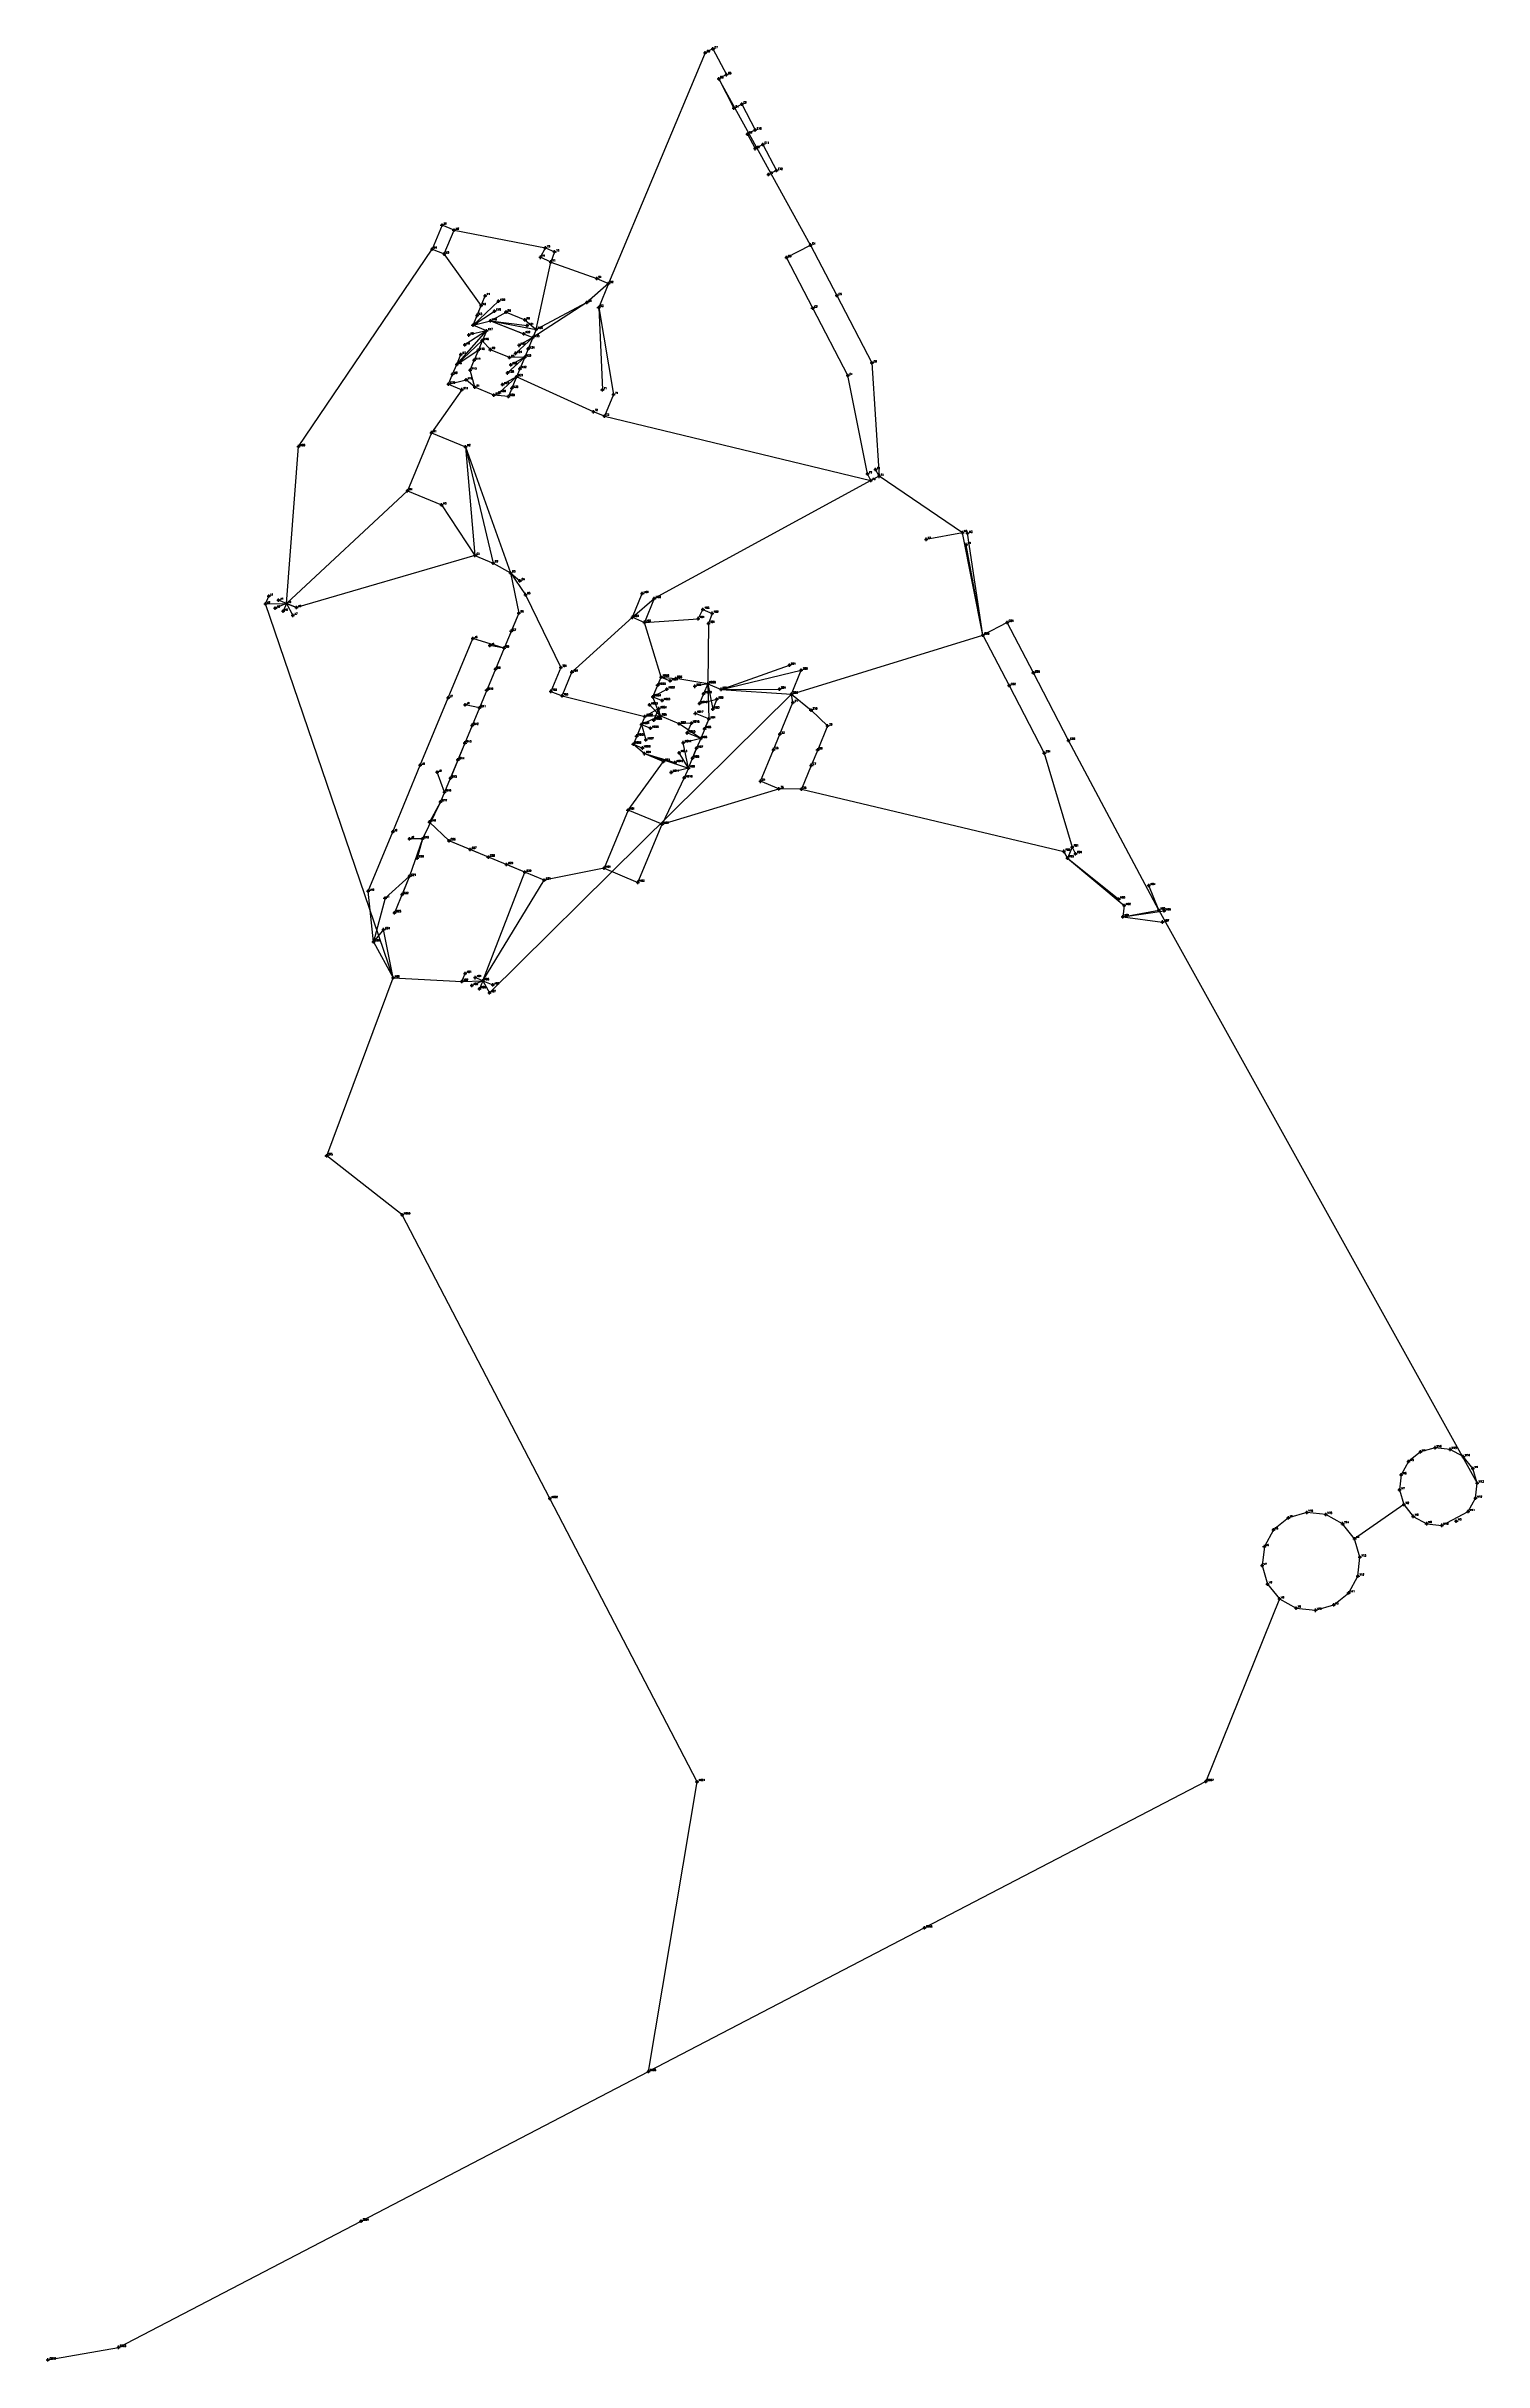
# Model space of a CAD drawing. Header units: millimetres. Extents: x 597474 to 598420, y 1993798 to 1995321.
import ezdxf
from ezdxf.enums import TextEntityAlignment as Align

# ---------------------------------------------------------------- set-up
doc = ezdxf.new("R2010")
doc.units = ezdxf.units.MM
doc.header["$LTSCALE"] = 0.5
doc.header["$PDMODE"] = 3
doc.header["$PDSIZE"] = 0.04
for name, color, linetype in [('91230_導線點', 7, 'Continuous'), ('CPtElev', 1, 'Continuous'), ('CPtName', 5, 'Continuous'), ('Point3D', 7, 'Continuous'), ('水準測線', 4, 'Continuous')]:
    doc.layers.add(name, color=color, linetype=linetype)
doc.styles.add('CPTELEV', font='romand.shx')
doc.styles.add('CPTNAME', font='romand.shx')
doc.styles.add('細明體', font='')
doc.styles.get('細明體').set_extended_font_data('MingLiU')

# ---------------------------------------------------------------- blocks, each defined once
blk = doc.blocks.new('302')
for points in [[(-2.25, 0), (-1.25, 0)], [(0, 1.25), (0, 2.25)], [(1.25, 0), (2.25, 0)], [(0, -2.25), (0, -1.25)]]:
    blk.add_lwpolyline(points)
for radius in [1.25, 0.2]:
    blk.add_circle((0, 0), radius)
at = {"style": '細明體'}
blk.add_attdef('PT_NO', text='', height=1.88, dxfattribs=at).set_placement((0, 3), align=Align.BOTTOM_CENTER)
blk.add_attdef('HEIGHT', text='', height=1.88, dxfattribs=at).set_placement((3, 0), align=Align.MIDDLE_LEFT)
blk.add_attdef('DESCRIPTION', text='', height=1.88, dxfattribs=at).set_placement((0, -3), align=Align.TOP_CENTER)
blk = doc.blocks.new('CPT')
at = {"layer": 'Point3D'}
blk.add_point((0, 0), dxfattribs=at)
at = {"layer": 'CPtElev', "style": 'CPTELEV'}
blk.add_attdef('CPTELEV', (2.2, -3), '', height=2.4, dxfattribs=at)
at = {"layer": 'CPtName', "style": 'CPTNAME'}
blk.add_attdef('CPTNAME', (2.2, 0.9), '', height=2.4, dxfattribs=at)

msp = doc.modelspace()

# ---------------------------------------------------------------- linework, layer by layer
at = {"layer": '水準測線'}
for points in [[(597907.6, 1995317.1), (597844, 1995165.4)], [(597912.7, 1995319.8), (597907.6, 1995317.1)], [(597912.7, 1995319.8), (597921.6, 1995302.8)], [(597921.6, 1995302.8), (597916.5, 1995300.1)], [(597916.5, 1995300.1), (597926.5, 1995280.8)], [(597976.9, 1995190.7), (597916.5, 1995300.1)], [(597916.5, 1995300.1), (597926.5, 1995280.8)], [(597926.5, 1995280.8), (597931.7, 1995283.4)], [(597931.7, 1995283.4), (597940.5, 1995266.4)], [(597940.5, 1995266.4), (597935.4, 1995263.7)], [(597935.4, 1995263.7), (597940.4, 1995254.1)], [(597940.4, 1995254.1), (597945.5, 1995256.8)], [(597945.5, 1995256.8), (597954.4, 1995239.8)], [(597954.4, 1995239.8), (597949.2, 1995237.1)], [(597734.4, 1995203.7), (597727.9, 1995188)], [(597742.3, 1995200.5), (597734.4, 1995203.7)], [(597640, 1995058), (597727.9, 1995188)], [(597727.9, 1995188), (597735.8, 1995184.8)], [(597735.8, 1995184.8), (597742.3, 1995200.5)], [(597735.8, 1995184.8), (597742.3, 1995200.5)], [(597742.3, 1995200.5), (597802.4, 1995188.8)], [(597799.2, 1995182.6), (597802.4, 1995188.8)], [(597802.4, 1995188.8), (597808.5, 1995186.2)], [(597808.5, 1995186.2), (597806, 1995179.5)], [(597961, 1995182.4), (597976.9, 1995190.7)], [(597976.9, 1995190.7), (597994.2, 1995157.4)], [(597760.2, 1995150.9), (597735.8, 1995184.8)], [(597796.4, 1995135.2), (597806, 1995179.5)], [(597796.4, 1995135.2), (597806, 1995179.5)], [(597796.4, 1995135.2), (597806, 1995179.5)], [(597806, 1995179.5), (597799.2, 1995182.6)], [(597806, 1995179.5), (597836.2, 1995168.6)], [(597806, 1995179.5), (597836.2, 1995168.6)], [(597806, 1995179.5), (597836.2, 1995168.6)], [(597978.3, 1995149.1), (597961, 1995182.4)], [(597754.8, 1995137.9), (597762.8, 1995157.3)], [(597844, 1995165.4), (597829.7, 1995152.9)], [(597844, 1995165.4), (597829.7, 1995152.9)], [(597836.2, 1995168.6), (597844, 1995165.4)], [(597836.2, 1995168.6), (597844, 1995165.4)], [(597836.2, 1995168.6), (597844, 1995165.4)], [(597844, 1995165.4), (597837.5, 1995149.6)], [(597994.2, 1995157.4), (598017.3, 1995113.1)], [(597754.8, 1995137.9), (597771.6, 1995153.7)], [(597754.8, 1995137.9), (597760.2, 1995150.9)], [(597754.8, 1995137.9), (597768.9, 1995147.2)], [(597754.8, 1995137.9), (597757.5, 1995144.4)], [(597754.8, 1995137.9), (597766.3, 1995140.8)], [(597766.3, 1995140.8), (597776.5, 1995146.6)], [(597766.3, 1995140.8), (597796.4, 1995135.2)], [(597766.3, 1995140.8), (597790.4, 1995137.7)], [(597766.3, 1995140.8), (597788.2, 1995132.3)], [(597766.3, 1995140.8), (597794.2, 1995129.8)], [(597776.5, 1995146.6), (597789, 1995141.4)], [(597789, 1995141.4), (597796.4, 1995135.2)], [(597829.7, 1995152.9), (597794.2, 1995129.8)], [(597829.7, 1995152.9), (597796.4, 1995135.2)], [(597829.7, 1995152.9), (597796.4, 1995135.2)], [(597837.5, 1995149.6), (597839.9, 1995095.4)], [(597837.5, 1995149.6), (597847.3, 1995092.3)], [(598001.4, 1995104.8), (597978.3, 1995149.1)], [(597744.1, 1995112.1), (597763.6, 1995134.3)], [(597744.1, 1995112.1), (597760.9, 1995127.8)], [(597763.6, 1995134.3), (597749.4, 1995125)], [(597763.6, 1995134.3), (597752.1, 1995131.5)], [(597763.6, 1995134.3), (597754.8, 1995137.9)], [(597763.6, 1995134.3), (597755.5, 1995114.9)], [(597766.2, 1995121.8), (597760.9, 1995127.8)], [(597794.2, 1995129.8), (597782.8, 1995119.4)], [(597794.2, 1995129.8), (597785.1, 1995124.7)], [(597794.2, 1995129.8), (597788.8, 1995116.9)], [(597794.2, 1995129.8), (597791.1, 1995122.3)], [(597794.2, 1995129.8), (597791.1, 1995122.3)], [(597796.4, 1995135.2), (597794.2, 1995129.8)], [(597741.4, 1995105.6), (597744.1, 1995112.1)], [(597744.1, 1995112.1), (597758.2, 1995121.4)], [(597744.1, 1995112.1), (597746.8, 1995118.6)], [(597752.9, 1995108.4), (597755.5, 1995114.9)], [(597778.8, 1995116.6), (597766.2, 1995121.8)], [(597788.8, 1995116.9), (597777.5, 1995106.5)], [(597788.8, 1995116.9), (597778.8, 1995116.6)], [(597788.8, 1995116.9), (597779.7, 1995111.8)], [(597788.8, 1995116.9), (597783.5, 1995104)], [(597788.8, 1995116.9), (597785.7, 1995109.3)], [(598017.3, 1995113.1), (598022, 1995038.5)], [(597747.5, 1995095.5), (597727.5, 1995067.2)], [(597738.7, 1995099.1), (597741.4, 1995105.6)], [(597738.7, 1995099.1), (597750.2, 1995102)], [(597738.7, 1995099.1), (597747.5, 1995095.5)], [(597756, 1995097.1), (597750.2, 1995102)], [(597756, 1995097.1), (597752.9, 1995108.4)], [(597768.5, 1995091.9), (597756, 1995097.1)], [(597783.5, 1995104), (597772.1, 1995093.5)], [(597783.5, 1995104), (597774.3, 1995098.9)], [(597783.5, 1995104), (597778.1, 1995091)], [(597783.5, 1995104), (597780.4, 1995096.4)], [(597834, 1995081), (597783.5, 1995104)], [(598014.3, 1995040.1), (598001.4, 1995104.8)], [(597778.1, 1995091), (597768.5, 1995091.9)], [(597841.4, 1995078), (597834, 1995081)], [(597847.3, 1995092.3), (597841.4, 1995078)], [(597727.5, 1995067.2), (597711.7, 1995028.9)], [(597727.5, 1995067.2), (597749.9, 1995057.9)], [(597841.4, 1995078), (598016.6, 1995035.7)], [(597632, 1994954.9), (597640, 1995058)], [(597749.9, 1995057.9), (597756.1, 1994986.4)], [(597749.9, 1995057.9), (597768.1, 1994981.4)], [(597749.9, 1995057.9), (597779.5, 1994974.9)], [(598016.6, 1995035.7), (597874.1, 1994958.1)], [(598016.6, 1995035.7), (598014.3, 1995040.1)], [(598022, 1995038.5), (598016.6, 1995035.7)], [(598022, 1995038.5), (598019.7, 1995042.9)], [(598076.8, 1995001.4), (598022, 1995038.5)], [(598076.8, 1995001.4), (598022, 1995038.5)], [(597632, 1994954.9), (597711.7, 1995028.9)], [(597711.7, 1995028.9), (597734, 1995019.7)], [(597734, 1995019.7), (597756.1, 1994986.4)], [(598076.8, 1995001.4), (598053, 1994997)], [(598090.3, 1994934), (598076.8, 1995001.4)], [(598090.3, 1994934), (598079.3, 1994993.5)], [(598090.3, 1994934), (598080.2, 1995001)], [(597756.1, 1994986.4), (597638.6, 1994952.2)], [(597756.1, 1994986.4), (597768.1, 1994981.4)], [(597768.1, 1994981.4), (597779.5, 1994974.9)], [(597779.5, 1994974.9), (597785.7, 1994969.7)], [(597779.5, 1994974.9), (597789.3, 1994960.6)], [(597779.5, 1994974.9), (597784.9, 1994948.5)], [(597618.2, 1994954.5), (597620.4, 1994959.7)], [(597632, 1994954.9), (597626.9, 1994957)], [(597789.3, 1994960.6), (597812.5, 1994912.7)], [(597859.7, 1994945.7), (597866.2, 1994961.4)], [(597859.7, 1994945.7), (597874.1, 1994958.1)], [(597874.1, 1994958.1), (597867.6, 1994942.4)], [(597618.2, 1994954.5), (597632, 1994954.9)], [(597702.2, 1994708.5), (597618.2, 1994954.5)], [(597632, 1994954.9), (597624.7, 1994951.8)], [(597632, 1994954.9), (597629.8, 1994949.7)], [(597632, 1994954.9), (597638.6, 1994952.2)], [(597632, 1994954.9), (597636.3, 1994947)], [(597638.6, 1994952.2), (597632, 1994954.9)], [(597784.9, 1994948.5), (597775.3, 1994925.5)], [(597784.9, 1994948.5), (597779.9, 1994936.5)], [(597819.9, 1994909.7), (597859.7, 1994945.7)], [(597859.7, 1994945.7), (597867.6, 1994942.4)], [(597867.6, 1994942.4), (597902.9, 1994944.8)], [(597878.6, 1994906.4), (597867.6, 1994942.4)], [(597902.9, 1994944.8), (597906.1, 1994950.9)], [(597906.1, 1994950.9), (597912.2, 1994948.3)], [(597909.8, 1994941.6), (597909.2, 1994901.9)], [(597912.2, 1994948.3), (597909.8, 1994941.6)], [(598106.2, 1994942.3), (598090.3, 1994934)], [(598123.5, 1994909.1), (598106.2, 1994942.3)], [(597738.5, 1994892.7), (597754.7, 1994931.8)], [(597775.3, 1994925.5), (597754.7, 1994931.8)], [(597775.3, 1994925.5), (597765.8, 1994927.2)], [(597964.3, 1994895.2), (598090.3, 1994934)], [(598090.3, 1994934), (598107.6, 1994900.8)], [(597769.6, 1994911.6), (597759, 1994886.1)], [(597769.6, 1994911.6), (597763.8, 1994897.7)], [(597775.3, 1994925.5), (597769.6, 1994911.6)], [(597812.5, 1994912.7), (597806, 1994897)], [(597918, 1994898.3), (597963, 1994914.2)], [(597806, 1994897), (597813.4, 1994894)], [(597813.4, 1994894), (597819.9, 1994909.7)], [(597873.2, 1994893.4), (597878.6, 1994906.4)], [(597873.2, 1994893.4), (597876.3, 1994901)], [(597873.2, 1994893.4), (597882.3, 1994898.5)], [(597878.6, 1994906.4), (597884.6, 1994903.9)], [(597878.6, 1994906.4), (597888.2, 1994905.5)], [(597909.2, 1994901.9), (597888.2, 1994905.5)], [(597909.2, 1994901.9), (597900.7, 1994900.3)], [(597909.2, 1994901.9), (597906.5, 1994895.4)], [(597909.2, 1994901.9), (597918, 1994898.3)], [(597909.2, 1994901.9), (597912.6, 1994885.3)], [(597909.2, 1994901.9), (597909.9, 1994878.9)], [(597918, 1994898.3), (597970.8, 1994910.9)], [(597918, 1994898.3), (597956.4, 1994898.5)], [(597918, 1994898.3), (597964.3, 1994895.2)], [(597964.3, 1994895.2), (597970.8, 1994910.9)], [(598107.6, 1994900.8), (598130.7, 1994856.4)], [(598146.6, 1994864.7), (598123.5, 1994909.1)], [(597720.1, 1994848.4), (597738.5, 1994892.7)], [(597759, 1994886.1), (597749.5, 1994863)], [(597759, 1994886.1), (597749.6, 1994888.1)], [(597759, 1994886.1), (597754.3, 1994874.6)], [(597765.6, 1994698.6), (597964.3, 1994895.2)], [(597813.4, 1994894), (597867.8, 1994880.5)], [(597877.9, 1994880.8), (597865.6, 1994875.1)], [(597877, 1994885.6), (597867.8, 1994880.5)], [(597877.9, 1994880.8), (597867.8, 1994880.5)], [(597877.9, 1994880.8), (597871, 1994888.1)], [(597877.9, 1994880.8), (597873.2, 1994893.4)], [(597873.2, 1994893.4), (597879.2, 1994890.9)], [(597873.8, 1994878), (597877, 1994885.6)], [(597877.9, 1994880.8), (597873.8, 1994878)], [(597877.9, 1994880.8), (597877, 1994885.6)], [(597890.5, 1994875.6), (597877.9, 1994880.8)], [(597909.9, 1994878.9), (597901.1, 1994882.5)], [(597906.5, 1994895.4), (597903.8, 1994889)], [(597903.8, 1994889), (597915.3, 1994891.8)], [(597915.3, 1994891.8), (597912.6, 1994885.3)], [(597956.7, 1994868.8), (597965.3, 1994889.6)], [(597965.3, 1994889.6), (597964.3, 1994895.2)], [(597964.3, 1994895.2), (597977.2, 1994884.6)], [(597977.2, 1994884.6), (597988.1, 1994874.2)], [(597865.6, 1994875.1), (597860.3, 1994862.2)], [(597865.6, 1994875.1), (597862.5, 1994867.6)], [(597867.8, 1994880.5), (597865.6, 1994875.1)], [(597865.6, 1994875.1), (597871.6, 1994872.7)], [(597865.6, 1994875.1), (597868.5, 1994865.1)], [(597898.5, 1994876), (597890.5, 1994875.6)], [(597904.6, 1994865.9), (597890.5, 1994875.6)], [(597904.6, 1994865.9), (597893.1, 1994863.2)], [(597895.8, 1994869.6), (597898.5, 1994876)], [(597904.6, 1994865.9), (597895.8, 1994869.6)], [(597904.6, 1994865.9), (597901.9, 1994859.6)], [(597909.9, 1994878.9), (597904.6, 1994865.9)], [(597909.9, 1994878.9), (597907.2, 1994872.4)], [(597952.5, 1994858.6), (597956.7, 1994868.8)], [(597988.1, 1994874.2), (597981.6, 1994858.5)], [(597749.5, 1994863), (597736.1, 1994830.7)], [(597749.5, 1994863), (597739.9, 1994839.9)], [(597749.5, 1994863), (597744.9, 1994852)], [(597856.8, 1994818.8), (597880.2, 1994850.8)], [(597856.8, 1994818.8), (597880.2, 1994850.8)], [(597860.3, 1994862.2), (597866.3, 1994859.7)], [(597860.3, 1994862.2), (597867.6, 1994856)], [(597867.6, 1994856), (597880.2, 1994850.8)], [(597867.6, 1994856), (597887.7, 1994850.2)], [(597867.6, 1994856), (597896.5, 1994846.5)], [(597880.2, 1994850.8), (597867.6, 1994856)], [(597867.6, 1994856), (597896.5, 1994846.5)], [(597896.5, 1994846.5), (597890.4, 1994856.6)], [(597896.5, 1994846.5), (597893.1, 1994863.2)], [(597896.5, 1994846.5), (597901.9, 1994859.6)], [(597901.9, 1994859.6), (597899.2, 1994853)], [(597943.9, 1994837.8), (597952.5, 1994858.6)], [(597981.6, 1994858.5), (597977.4, 1994848.3)], [(598130.7, 1994856.4), (598149, 1994794.5)], [(598206.1, 1994753), (598146.6, 1994864.7)], [(597702, 1994804.6), (597720.1, 1994848.4)], [(597736.1, 1994830.7), (597731.2, 1994843.8)], [(597893.8, 1994840.1), (597879.2, 1994809.6)], [(597893.8, 1994840.1), (597879.2, 1994809.6)], [(597896.5, 1994846.5), (597885.1, 1994843.7)], [(597896.5, 1994846.5), (597893.8, 1994840.1)], [(597896.5, 1994846.5), (597893.8, 1994840.1)], [(597956, 1994832.8), (597943.9, 1994837.8)], [(597977.4, 1994848.3), (597970.9, 1994832.6)], [(597733.4, 1994824.3), (597721.6, 1994799.9)], [(597733.4, 1994824.3), (597726.1, 1994811)], [(597736.1, 1994830.7), (597733.4, 1994824.3)], [(597879.2, 1994809.6), (597956, 1994832.8)], [(597970.9, 1994832.6), (597956, 1994832.8)], [(597970.9, 1994832.6), (598143.6, 1994791.7)], [(597685.8, 1994765.5), (597702, 1994804.6)], [(597739, 1994798.7), (597726.1, 1994811)], [(597856.8, 1994818.8), (597841, 1994780.6)], [(597879.2, 1994809.6), (597856.8, 1994818.8)], [(597879.2, 1994809.6), (597856.8, 1994818.8)], [(597863.3, 1994771.3), (597879.2, 1994809.6)], [(597721.6, 1994799.9), (597713.1, 1994800)], [(597721.6, 1994799.9), (597713.1, 1994775.3)], [(597721.6, 1994799.9), (597718.1, 1994787.3)], [(597764.9, 1994787.9), (597739, 1994798.7)], [(597752.9, 1994792.9), (597739, 1994798.7)], [(597764.9, 1994787.9), (597752.9, 1994792.9)], [(598145.9, 1994787.3), (598143.6, 1994791.7)], [(598143.6, 1994791.7), (598145.9, 1994787.3)], [(598149, 1994794.5), (598145.9, 1994787.3)], [(598149, 1994794.5), (598151.3, 1994790.1)], [(597713.1, 1994775.3), (597696.9, 1994760.9)], [(597713.1, 1994775.3), (597703.2, 1994751.3)], [(597713.1, 1994775.3), (597708.2, 1994763.3)], [(597761.3, 1994706.5), (597788.9, 1994778)], [(597788.9, 1994778), (597764.9, 1994787.9)], [(597788.9, 1994778), (597776.9, 1994783)], [(597801.7, 1994772.7), (597788.9, 1994778)], [(597841, 1994780.6), (597801.7, 1994772.7)], [(597841, 1994780.6), (597863.3, 1994771.3)], [(598145.9, 1994787.3), (598179.7, 1994760.3)], [(598145.9, 1994787.3), (598183.2, 1994756.1)], [(597689.3, 1994732.1), (597685.8, 1994765.5)], [(597696.9, 1994760.9), (597689.3, 1994732.1)], [(597761.3, 1994706.5), (597801.7, 1994772.7)], [(598206.1, 1994753), (598199.5, 1994769.2)], [(598183.2, 1994756.1), (598182.3, 1994748.6)], [(598182.3, 1994748.6), (598206.1, 1994753)], [(598182.3, 1994748.6), (598209.5, 1994752.6)], [(598182.3, 1994748.6), (598208.5, 1994745.2)], [(598206.1, 1994753), (598415.5, 1994376)], [(597696, 1994740.2), (597689.3, 1994732.1)], [(597689.3, 1994732.1), (597702.2, 1994708.5)], [(597702.2, 1994708.5), (597696, 1994740.2)], [(597658.5, 1994591.3), (597702.2, 1994708.5)], [(597702.2, 1994708.5), (597747.5, 1994706.1)], [(597747.5, 1994706.1), (597749.6, 1994711.3)], [(597747.5, 1994706.1), (597761.3, 1994706.5)], [(597761.3, 1994706.5), (597754, 1994703.4)], [(597761.3, 1994706.5), (597756.2, 1994708.6)], [(597761.3, 1994706.5), (597759.1, 1994701.3)], [(597761.3, 1994706.5), (597767.9, 1994703.8)], [(597761.3, 1994706.5), (597765.6, 1994698.6)], [(597708.2, 1994552.5), (597658.5, 1994591.3)], [(597805.3, 1994365.9), (597708.2, 1994552.5)], [(598378.2, 1994396.5), (598370.4, 1994390.2)], [(598387.8, 1994399.3), (598378.2, 1994396.5)], [(598397.7, 1994398.2), (598387.8, 1994399.3)], [(598406.4, 1994393.4), (598397.7, 1994398.2)], [(598412.7, 1994385.6), (598406.4, 1994393.4)], [(598365.6, 1994381.4), (598364.5, 1994371.5)], [(598370.4, 1994390.2), (598365.6, 1994381.4)], [(598415.5, 1994376), (598412.7, 1994385.6)], [(597902.2, 1994179.5), (597805.3, 1994365.9)], [(598364.5, 1994371.5), (598367.3, 1994361.9)], [(598409.6, 1994357.3), (598414.4, 1994366.1)], [(598414.4, 1994366.1), (598415.5, 1994376)], [(598291.3, 1994353.2), (598281.5, 1994345.3)], [(598303.4, 1994356.7), (598291.3, 1994353.2)], [(598316, 1994355.3), (598303.4, 1994356.7)], [(598327, 1994349.3), (598316, 1994355.3)], [(598334.9, 1994339.4), (598327, 1994349.3)], [(598367.3, 1994361.9), (598334.9, 1994339.4)], [(598367.3, 1994361.9), (598373.5, 1994354.1)], [(598373.5, 1994354.1), (598382.3, 1994349.3)], [(598382.3, 1994349.3), (598392.2, 1994348.2)], [(598392.2, 1994348.2), (598409.6, 1994357.3)], [(598275.5, 1994334.2), (598274.1, 1994321.7)], [(598281.5, 1994345.3), (598275.5, 1994334.2)], [(598338.4, 1994327.3), (598334.9, 1994339.4)], [(598274.1, 1994321.7), (598277.6, 1994309.6)], [(598337.1, 1994314.8), (598338.4, 1994327.3)], [(598277.6, 1994309.6), (598285.5, 1994299.8)], [(598321.2, 1994295.9), (598331, 1994303.8)], [(598331, 1994303.8), (598337.1, 1994314.8)], [(598285.5, 1994299.8), (598237, 1994179.6)], [(598285.5, 1994299.8), (598296.5, 1994293.7)], [(598296.5, 1994293.7), (598296.5, 1994293.7)], [(598296.5, 1994293.7), (598309.1, 1994292.3)], [(598309.1, 1994292.3), (598321.2, 1994295.9)], [(597870.2, 1993988.8), (597902.2, 1994179.5)], [(598237, 1994179.6), (598051.8, 1994083.3)], [(598051.8, 1994083.3), (597870.2, 1993988.8)], [(597681.1, 1993890.4), (597870.2, 1993988.8)], [(597521.5, 1993807.3), (597681.1, 1993890.4)], [(597475.1, 1993799), (597521.5, 1993807.3)]]:
    msp.add_lwpolyline(points, dxfattribs=at)

# ---------------------------------------------------------------- block references
at = {"layer": '91230_導線點', "xscale": 0.5, "yscale": 0.5, "zscale": 0.5}
for p in [(597907.6, 1995317.1, -999), (597912.7, 1995319.8, -999), (597916.5, 1995300.1, -999), (597921.6, 1995302.8, -999), (597926.5, 1995280.8, -999), (597931.7, 1995283.4, -999), (597935.4, 1995263.7, -999), (597940.5, 1995266.4, -999), (597940.4, 1995254.1, -999), (597945.5, 1995256.8, -999), (597949.2, 1995237.1, -999), (597954.4, 1995239.8, -999), (597734.4, 1995203.7, -999), (597742.3, 1995200.5, -999), (597727.9, 1995188, -999), (597735.8, 1995184.8, -999), (597802.4, 1995188.8, -999), (597808.5, 1995186.2, -999), (597976.9, 1995190.7, -999), (597799.2, 1995182.6, -999), (597806, 1995179.5, -999), (597961, 1995182.4, -999), (597762.8, 1995157.3, -999), (597836.2, 1995168.6, -999), (597844, 1995165.4, -999), (597994.2, 1995157.4, -999), (597757.5, 1995144.4, -999), (597760.2, 1995150.9, -999), (597766.3, 1995140.8, -999), (597768.9, 1995147.2, -999), (597771.6, 1995153.7, -999), (597776.5, 1995146.6, -999), (597789, 1995141.4, -999), (597829.7, 1995152.9, -999), (597837.5, 1995149.6, -999), (597978.3, 1995149.1, -999), (597749.4, 1995125, -999), (597752.1, 1995131.5, -999), (597754.8, 1995137.9, -999), (597760.9, 1995127.8, -999), (597763.6, 1995134.3, -999), (597785.1, 1995124.7, -999), (597788.2, 1995132.3, -999), (597790.4, 1995137.7, -999), (597794.2, 1995129.8, -999), (597796.4, 1995135.2, -999), (597744.1, 1995112.1, -999), (597746.8, 1995118.6, -999), (597752.9, 1995108.4, -999), (597755.5, 1995114.9, -999), (597758.2, 1995121.4, -999), (597766.2, 1995121.8, -999), (597778.8, 1995116.6, -999), (597779.7, 1995111.8, -999), (597782.8, 1995119.4, -999), (597785.7, 1995109.3, -999), (597788.8, 1995116.9, -999), (597791.1, 1995122.3, -999), (598017.3, 1995113.1, -999), (597738.7, 1995099.1, -999), (597741.4, 1995105.6, -999), (597747.5, 1995095.5, -999), (597750.2, 1995102, -999), (597756, 1995097.1, -999), (597772.1, 1995093.5, -999), (597774.3, 1995098.9, -999), (597777.5, 1995106.5, -999), (597780.4, 1995096.4, -999), (597783.5, 1995104, -999), (597839.9, 1995095.4, -999), (598001.4, 1995104.8, -999), (597768.5, 1995091.9, -999), (597778.1, 1995091, -999), (597834, 1995081, -999), (597841.4, 1995078, -999), (597847.3, 1995092.3, -999), (597727.5, 1995067.2, -999), (597640, 1995058, -999), (597749.9, 1995057.9, -999), (598014.3, 1995040.1, -999), (598016.6, 1995035.7, -999), (598019.7, 1995042.9, -999), (598022, 1995038.5, -999), (597711.7, 1995028.9, -999), (597734, 1995019.7, -999), (598076.8, 1995001.4, -999), (597756.1, 1994986.4, -999), (598053, 1994997, -999), (598079.3, 1994993.5, -999), (598080.2, 1995001, -999), (597768.1, 1994981.4, -999), (597779.5, 1994974.9, -999), (597620.4, 1994959.7, -999), (597626.9, 1994957, -999), (597785.7, 1994969.7, -999), (597789.3, 1994960.6, -999), (597866.2, 1994961.4, -999), (597874.1, 1994958.1, -999), (597618.2, 1994954.5, -999), (597624.7, 1994951.8, -999), (597629.8, 1994949.7, -999), (597632, 1994954.9, -999), (597636.3, 1994947, -999), (597638.6, 1994952.2, -999), (597784.9, 1994948.5, -999), (597859.7, 1994945.7, -999), (597867.6, 1994942.4, -999), (597902.9, 1994944.8, -999), (597906.1, 1994950.9, -999), (597909.8, 1994941.6, -999), (597912.2, 1994948.3, -999), (598106.2, 1994942.3, -999), (597754.7, 1994931.8, -999), (597765.8, 1994927.2, -999), (597775.3, 1994925.5, -999), (597779.9, 1994936.5, -999), (598090.3, 1994934, -999), (597769.6, 1994911.6, -999), (597812.5, 1994912.7, -999), (597963, 1994914.2, -999), (597970.8, 1994910.9, -999), (597763.8, 1994897.7, -999), (597806, 1994897, -999), (597819.9, 1994909.7, -999), (597876.3, 1994901, -999), (597878.6, 1994906.4, -999), (597882.3, 1994898.5, -999), (597884.6, 1994903.9, -999), (597888.2, 1994905.5, -999), (597900.7, 1994900.3, -999), (597906.5, 1994895.4, -999), (597909.2, 1994901.9, -999), (597918, 1994898.3, -999), (597956.4, 1994898.5, -999), (597964.3, 1994895.2, -999), (598107.6, 1994900.8, -999), (598123.5, 1994909.1, -999), (597738.5, 1994892.7, -999), (597749.6, 1994888.1, -999), (597759, 1994886.1, -999), (597813.4, 1994894, -999), (597867.8, 1994880.5, -999), (597871, 1994888.1, -999), (597873.2, 1994893.4, -999), (597877, 1994885.6, -999), (597877.9, 1994880.8, -999), (597879.2, 1994890.9, -999), (597901.1, 1994882.5, -999), (597903.8, 1994889, -999), (597912.6, 1994885.3, -999), (597915.3, 1994891.8, -999), (597965.3, 1994889.6, -999), (597977.2, 1994884.6, -999), (597754.3, 1994874.6, -999), (597862.5, 1994867.6, -999), (597865.6, 1994875.1, -999), (597868.5, 1994865.1, -999), (597871.6, 1994872.7, -999), (597873.8, 1994878, -999), (597890.5, 1994875.6, -999), (597895.8, 1994869.6, -999), (597898.5, 1994876, -999), (597904.6, 1994865.9, -999), (597907.2, 1994872.4, -999), (597909.9, 1994878.9, -999), (597956.7, 1994868.8, -999), (597988.1, 1994874.2, -999), (598146.6, 1994864.7, -999), (597744.9, 1994852, -999), (597749.5, 1994863, -999), (597860.3, 1994862.2, -999), (597866.3, 1994859.7, -999), (597867.6, 1994856, -999), (597880.2, 1994850.8, -999), (597887.7, 1994850.2, -999), (597890.4, 1994856.6, -999), (597893.1, 1994863.2, -999), (597899.2, 1994853, -999), (597901.9, 1994859.6, -999), (597952.5, 1994858.6, -999), (597981.6, 1994858.5, -999), (598130.7, 1994856.4, -999), (597720.1, 1994848.4, -999), (597731.2, 1994843.8, -999), (597739.9, 1994839.9, -999), (597885.1, 1994843.7, -999), (597893.8, 1994840.1, -999), (597896.5, 1994846.5, -999), (597943.9, 1994837.8, -999), (597977.4, 1994848.3, -999), (597733.4, 1994824.3, -999), (597736.1, 1994830.7, -999), (597856.8, 1994818.8, -999), (597956, 1994832.8, -999), (597970.9, 1994832.6, -999), (597702, 1994804.6, -999), (597726.1, 1994811, -999), (597879.2, 1994809.6, -999), (597713.1, 1994800, -999), (597721.6, 1994799.9, -999), (597739, 1994798.7, -999), (597752.9, 1994792.9, -999), (598143.6, 1994791.7, -999), (598149, 1994794.5, -999), (598151.3, 1994790.1, -999), (597713.1, 1994775.3, -999), (597718.1, 1994787.3, -999), (597764.9, 1994787.9, -999), (597776.9, 1994783, -999), (597788.9, 1994778, -999), (597841, 1994780.6, -999), (598145.9, 1994787.3, -999), (597685.8, 1994765.5, -999), (597696.9, 1994760.9, -999), (597708.2, 1994763.3, -999), (597801.7, 1994772.7, -999), (597863.3, 1994771.3, -999), (598179.7, 1994760.3, -999), (598199.5, 1994769.2, -999), (597703.2, 1994751.3, -999), (598182.3, 1994748.6, -999), (598183.2, 1994756.1, -999), (598206.1, 1994753, -999), (598208.5, 1994745.2, -999), (598209.5, 1994752.6, -999), (597689.3, 1994732.1, -999), (597696, 1994740.2, -999), (597702.2, 1994708.5, -999), (597747.5, 1994706.1, -999), (597749.6, 1994711.3, -999), (597754, 1994703.4, -999), (597756.2, 1994708.6, -999), (597759.1, 1994701.3, -999), (597761.3, 1994706.5, -999), (597765.6, 1994698.6, -999), (597767.9, 1994703.8, -999), (597658.5, 1994591.3, -999), (597708.2, 1994552.5, -999), (598378.2, 1994396.5, -999), (598387.8, 1994399.3, -999), (598397.7, 1994398.2, -999), (598406.4, 1994393.4, -999), (598365.6, 1994381.4, -999), (598370.4, 1994390.2, -999), (598412.7, 1994385.6, -999), (597805.3, 1994365.9, -999), (598364.5, 1994371.5, -999), (598367.3, 1994361.9, -999), (598414.4, 1994366.1, -999), (598415.5, 1994376, -999), (598291.3, 1994353.2, -999), (598303.4, 1994356.7, -999), (598316, 1994355.3, -999), (598327, 1994349.3, -999), (598373.5, 1994354.1, -999), (598382.3, 1994349.3, -999), (598392.2, 1994348.2, -999), (598401.8, 1994351, -999), (598409.6, 1994357.3, -999), (598275.5, 1994334.2, -999), (598281.5, 1994345.3, -999), (598334.9, 1994339.4, -999), (598274.1, 1994321.7, -999), (598338.4, 1994327.3, -999), (598277.6, 1994309.6, -999), (598331, 1994303.8, -999), (598337.1, 1994314.8, -999), (598285.5, 1994299.8, -999), (598296.5, 1994293.7, -999), (598309.1, 1994292.3, -999), (598321.2, 1994295.9, -999), (597902.2, 1994179.5, -999), (598237, 1994179.6, -999), (598051.8, 1994083.3, -999), (597870.2, 1993988.8, -999), (597681.1, 1993890.4, -999), (597475.1, 1993799, -999), (597521.5, 1993807.3, -999)]:
    msp.add_blockref('302', p, dxfattribs=at)
at = {"layer": '91230_導線點'}
ref = msp.add_blockref('CPT', (597907.6, 1995317.1, -999), dxfattribs=dict(at, xscale=0.5, yscale=0.5, zscale=0.5))
ref.add_attrib('CPTNAME', 'E6', (597908.7, 1995317.6, -999), dxfattribs={"layer": 'CPtName', "height": 1.2, "style": 'CPTNAME'})
ref = msp.add_blockref('CPT', (597912.7, 1995319.8, -999), dxfattribs=dict(at, xscale=0.5, yscale=0.5, zscale=0.5))
ref.add_attrib('CPTNAME', 'E7', (597913.8, 1995320.2, -999), dxfattribs={"layer": 'CPtName', "height": 1.2, "style": 'CPTNAME'})
ref = msp.add_blockref('CPT', (597916.5, 1995300.1, -999), dxfattribs=dict(at, xscale=0.5, yscale=0.5, zscale=0.5))
ref.add_attrib('CPTNAME', 'E5', (597917.5, 1995300.5, -999), dxfattribs={"layer": 'CPtName', "height": 1.2, "style": 'CPTNAME'})
ref = msp.add_blockref('CPT', (597921.6, 1995302.8, -999), dxfattribs=dict(at, xscale=0.5, yscale=0.5, zscale=0.5))
ref.add_attrib('CPTNAME', 'E8', (597922.7, 1995303.2, -999), dxfattribs={"layer": 'CPtName', "height": 1.2, "style": 'CPTNAME'})
ref = msp.add_blockref('CPT', (597926.5, 1995280.8, -999), dxfattribs=dict(at, xscale=0.5, yscale=0.5, zscale=0.5))
ref.add_attrib('CPTNAME', 'E4', (597927.6, 1995281.2, -999), dxfattribs={"layer": 'CPtName', "height": 1.2, "style": 'CPTNAME'})
ref = msp.add_blockref('CPT', (597931.7, 1995283.4, -999), dxfattribs=dict(at, xscale=0.5, yscale=0.5, zscale=0.5))
ref.add_attrib('CPTNAME', 'E9', (597932.7, 1995283.9, -999), dxfattribs={"layer": 'CPtName', "height": 1.2, "style": 'CPTNAME'})
ref = msp.add_blockref('CPT', (597935.4, 1995263.7, -999), dxfattribs=dict(at, xscale=0.5, yscale=0.5, zscale=0.5))
ref.add_attrib('CPTNAME', 'E3', (597936.5, 1995264.2, -999), dxfattribs={"layer": 'CPtName', "height": 1.2, "style": 'CPTNAME'})
ref = msp.add_blockref('CPT', (597940.5, 1995266.4, -999), dxfattribs=dict(at, xscale=0.5, yscale=0.5, zscale=0.5))
ref.add_attrib('CPTNAME', 'E10', (597941.6, 1995266.8, -999), dxfattribs={"layer": 'CPtName', "height": 1.2, "style": 'CPTNAME'})
ref = msp.add_blockref('CPT', (597940.4, 1995254.1, -999), dxfattribs=dict(at, xscale=0.5, yscale=0.5, zscale=0.5))
ref.add_attrib('CPTNAME', 'E2', (597941.5, 1995254.6, -999), dxfattribs={"layer": 'CPtName', "height": 1.2, "style": 'CPTNAME'})
ref = msp.add_blockref('CPT', (597945.5, 1995256.8, -999), dxfattribs=dict(at, xscale=0.5, yscale=0.5, zscale=0.5))
ref.add_attrib('CPTNAME', 'E11', (597946.6, 1995257.3, -999), dxfattribs={"layer": 'CPtName', "height": 1.2, "style": 'CPTNAME'})
ref = msp.add_blockref('CPT', (597949.2, 1995237.1, -999), dxfattribs=dict(at, xscale=0.5, yscale=0.5, zscale=0.5))
ref.add_attrib('CPTNAME', 'E1', (597950.3, 1995237.6, -999), dxfattribs={"layer": 'CPtName', "height": 1.2, "style": 'CPTNAME'})
ref = msp.add_blockref('CPT', (597954.4, 1995239.8, -999), dxfattribs=dict(at, xscale=0.5, yscale=0.5, zscale=0.5))
ref.add_attrib('CPTNAME', 'E12', (597955.5, 1995240.2, -999), dxfattribs={"layer": 'CPtName', "height": 1.2, "style": 'CPTNAME'})
ref = msp.add_blockref('CPT', (597734.4, 1995203.7, -999), dxfattribs=dict(at, xscale=0.5, yscale=0.5, zscale=0.5))
ref.add_attrib('CPTNAME', 'U1', (597735.5, 1995204.2, -999), dxfattribs={"layer": 'CPtName', "height": 1.2, "style": 'CPTNAME'})
ref = msp.add_blockref('CPT', (597742.3, 1995200.5, -999), dxfattribs=dict(at, xscale=0.5, yscale=0.5, zscale=0.5))
ref.add_attrib('CPTNAME', 'U2', (597743.4, 1995200.9, -999), dxfattribs={"layer": 'CPtName', "height": 1.2, "style": 'CPTNAME'})
ref = msp.add_blockref('CPT', (597727.9, 1995188, -999), dxfattribs=dict(at, xscale=0.5, yscale=0.5, zscale=0.5))
ref.add_attrib('CPTNAME', 'U4', (597729, 1995188.5, -999), dxfattribs={"layer": 'CPtName', "height": 1.2, "style": 'CPTNAME'})
ref = msp.add_blockref('CPT', (597735.8, 1995184.8, -999), dxfattribs=dict(at, xscale=0.5, yscale=0.5, zscale=0.5))
ref.add_attrib('CPTNAME', 'U3', (597736.9, 1995185.2, -999), dxfattribs={"layer": 'CPtName', "height": 1.2, "style": 'CPTNAME'})
ref = msp.add_blockref('CPT', (597802.4, 1995188.8, -999), dxfattribs=dict(at, xscale=0.5, yscale=0.5, zscale=0.5))
ref.add_attrib('CPTNAME', 'Y3', (597803.5, 1995189.2, -999), dxfattribs={"layer": 'CPtName', "height": 1.2, "style": 'CPTNAME'})
ref = msp.add_blockref('CPT', (597808.5, 1995186.2, -999), dxfattribs=dict(at, xscale=0.5, yscale=0.5, zscale=0.5))
ref.add_attrib('CPTNAME', 'Y2', (597809.6, 1995186.6, -999), dxfattribs={"layer": 'CPtName', "height": 1.2, "style": 'CPTNAME'})
ref = msp.add_blockref('CPT', (597976.9, 1995190.7, -999), dxfattribs=dict(at, xscale=0.5, yscale=0.5, zscale=0.5))
ref.add_attrib('CPTNAME', 'C4', (597978, 1995191.1, -999), dxfattribs={"layer": 'CPtName', "height": 1.2, "style": 'CPTNAME'})
ref = msp.add_blockref('CPT', (597799.2, 1995182.6, -999), dxfattribs=dict(at, xscale=0.5, yscale=0.5, zscale=0.5))
ref.add_attrib('CPTNAME', 'Y4', (597800.2, 1995183.1, -999), dxfattribs={"layer": 'CPtName', "height": 1.2, "style": 'CPTNAME'})
ref = msp.add_blockref('CPT', (597806, 1995179.5, -999), dxfattribs=dict(at, xscale=0.5, yscale=0.5, zscale=0.5))
ref.add_attrib('CPTNAME', 'Y1', (597807.1, 1995179.9, -999), dxfattribs={"layer": 'CPtName', "height": 1.2, "style": 'CPTNAME'})
ref = msp.add_blockref('CPT', (597836.2, 1995168.6, -999), dxfattribs=dict(at, xscale=0.5, yscale=0.5, zscale=0.5))
ref.add_attrib('CPTNAME', 'S1', (597837.3, 1995169.1, -999), dxfattribs={"layer": 'CPtName', "height": 1.2, "style": 'CPTNAME'})
ref = msp.add_blockref('CPT', (597961, 1995182.4, -999), dxfattribs=dict(at, xscale=0.5, yscale=0.5, zscale=0.5))
ref.add_attrib('CPTNAME', 'C3', (597962.1, 1995182.8, -999), dxfattribs={"layer": 'CPtName', "height": 1.2, "style": 'CPTNAME'})
ref = msp.add_blockref('CPT', (597762.8, 1995157.3, -999), dxfattribs=dict(at, xscale=0.5, yscale=0.5, zscale=0.5))
ref.add_attrib('CPTNAME', 'K1', (597763.9, 1995157.8, -999), dxfattribs={"layer": 'CPtName', "height": 1.2, "style": 'CPTNAME'})
ref = msp.add_blockref('CPT', (597771.6, 1995153.7, -999), dxfattribs=dict(at, xscale=0.5, yscale=0.5, zscale=0.5))
ref.add_attrib('CPTNAME', 'K20', (597772.7, 1995154.1, -999), dxfattribs={"layer": 'CPtName', "height": 1.2, "style": 'CPTNAME'})
ref = msp.add_blockref('CPT', (597844, 1995165.4, -999), dxfattribs=dict(at, xscale=0.5, yscale=0.5, zscale=0.5))
ref.add_attrib('CPTNAME', 'S2', (597845.1, 1995165.8, -999), dxfattribs={"layer": 'CPtName', "height": 1.2, "style": 'CPTNAME'})
ref = msp.add_blockref('CPT', (597994.2, 1995157.4, -999), dxfattribs=dict(at, xscale=0.5, yscale=0.5, zscale=0.5))
ref.add_attrib('CPTNAME', 'C5', (597995.3, 1995157.9, -999), dxfattribs={"layer": 'CPtName', "height": 1.2, "style": 'CPTNAME'})
ref = msp.add_blockref('CPT', (597757.5, 1995144.4, -999), dxfattribs=dict(at, xscale=0.5, yscale=0.5, zscale=0.5))
ref.add_attrib('CPTNAME', 'K3', (597758.6, 1995144.8, -999), dxfattribs={"layer": 'CPtName', "height": 1.2, "style": 'CPTNAME'})
ref = msp.add_blockref('CPT', (597760.2, 1995150.9, -999), dxfattribs=dict(at, xscale=0.5, yscale=0.5, zscale=0.5))
ref.add_attrib('CPTNAME', 'K2', (597761.2, 1995151.3, -999), dxfattribs={"layer": 'CPtName', "height": 1.2, "style": 'CPTNAME'})
ref = msp.add_blockref('CPT', (597766.3, 1995140.8, -999), dxfattribs=dict(at, xscale=0.5, yscale=0.5, zscale=0.5))
ref.add_attrib('CPTNAME', 'K18', (597767.3, 1995141.2, -999), dxfattribs={"layer": 'CPtName', "height": 1.2, "style": 'CPTNAME'})
ref = msp.add_blockref('CPT', (597768.9, 1995147.2, -999), dxfattribs=dict(at, xscale=0.5, yscale=0.5, zscale=0.5))
ref.add_attrib('CPTNAME', 'K19', (597770, 1995147.7, -999), dxfattribs={"layer": 'CPtName', "height": 1.2, "style": 'CPTNAME'})
ref = msp.add_blockref('CPT', (597776.5, 1995146.6, -999), dxfattribs=dict(at, xscale=0.5, yscale=0.5, zscale=0.5))
ref.add_attrib('CPTNAME', 'R3', (597777.6, 1995147, -999), dxfattribs={"layer": 'CPtName', "height": 1.2, "style": 'CPTNAME'})
ref = msp.add_blockref('CPT', (597789, 1995141.4, -999), dxfattribs=dict(at, xscale=0.5, yscale=0.5, zscale=0.5))
ref.add_attrib('CPTNAME', 'R6', (597790.1, 1995141.8, -999), dxfattribs={"layer": 'CPtName', "height": 1.2, "style": 'CPTNAME'})
ref = msp.add_blockref('CPT', (597829.7, 1995152.9, -999), dxfattribs=dict(at, xscale=0.5, yscale=0.5, zscale=0.5))
ref.add_attrib('CPTNAME', 'S4', (597830.8, 1995153.4, -999), dxfattribs={"layer": 'CPtName', "height": 1.2, "style": 'CPTNAME'})
ref = msp.add_blockref('CPT', (597837.5, 1995149.6, -999), dxfattribs=dict(at, xscale=0.5, yscale=0.5, zscale=0.5))
ref.add_attrib('CPTNAME', 'S3', (597838.6, 1995150.1, -999), dxfattribs={"layer": 'CPtName', "height": 1.2, "style": 'CPTNAME'})
ref = msp.add_blockref('CPT', (597978.3, 1995149.1, -999), dxfattribs=dict(at, xscale=0.5, yscale=0.5, zscale=0.5))
ref.add_attrib('CPTNAME', 'C2', (597979.4, 1995149.6, -999), dxfattribs={"layer": 'CPtName', "height": 1.2, "style": 'CPTNAME'})
ref = msp.add_blockref('CPT', (597749.4, 1995125, -999), dxfattribs=dict(at, xscale=0.5, yscale=0.5, zscale=0.5))
ref.add_attrib('CPTNAME', 'K6', (597750.5, 1995125.4, -999), dxfattribs={"layer": 'CPtName', "height": 1.2, "style": 'CPTNAME'})
ref = msp.add_blockref('CPT', (597752.1, 1995131.5, -999), dxfattribs=dict(at, xscale=0.5, yscale=0.5, zscale=0.5))
ref.add_attrib('CPTNAME', 'K5', (597753.2, 1995131.9, -999), dxfattribs={"layer": 'CPtName', "height": 1.2, "style": 'CPTNAME'})
ref = msp.add_blockref('CPT', (597754.8, 1995137.9, -999), dxfattribs=dict(at, xscale=0.5, yscale=0.5, zscale=0.5))
ref.add_attrib('CPTNAME', 'K4', (597755.9, 1995138.4, -999), dxfattribs={"layer": 'CPtName', "height": 1.2, "style": 'CPTNAME'})
ref = msp.add_blockref('CPT', (597760.9, 1995127.8, -999), dxfattribs=dict(at, xscale=0.5, yscale=0.5, zscale=0.5))
ref.add_attrib('CPTNAME', 'K16', (597762, 1995128.3, -999), dxfattribs={"layer": 'CPtName', "height": 1.2, "style": 'CPTNAME'})
ref = msp.add_blockref('CPT', (597763.6, 1995134.3, -999), dxfattribs=dict(at, xscale=0.5, yscale=0.5, zscale=0.5))
ref.add_attrib('CPTNAME', 'K17', (597764.7, 1995134.7, -999), dxfattribs={"layer": 'CPtName', "height": 1.2, "style": 'CPTNAME'})
ref = msp.add_blockref('CPT', (597785.1, 1995124.7, -999), dxfattribs=dict(at, xscale=0.5, yscale=0.5, zscale=0.5))
ref.add_attrib('CPTNAME', 'K23', (597786.1, 1995125.2, -999), dxfattribs={"layer": 'CPtName', "height": 1.2, "style": 'CPTNAME'})
ref = msp.add_blockref('CPT', (597788.2, 1995132.3, -999), dxfattribs=dict(at, xscale=0.5, yscale=0.5, zscale=0.5))
ref.add_attrib('CPTNAME', 'K22', (597789.3, 1995132.8, -999), dxfattribs={"layer": 'CPtName', "height": 1.2, "style": 'CPTNAME'})
ref = msp.add_blockref('CPT', (597790.4, 1995137.7, -999), dxfattribs=dict(at, xscale=0.5, yscale=0.5, zscale=0.5))
ref.add_attrib('CPTNAME', 'K21', (597791.5, 1995138.1, -999), dxfattribs={"layer": 'CPtName', "height": 1.2, "style": 'CPTNAME'})
ref = msp.add_blockref('CPT', (597794.2, 1995129.8, -999), dxfattribs=dict(at, xscale=0.5, yscale=0.5, zscale=0.5))
ref.add_attrib('CPTNAME', 'K35', (597795.3, 1995130.3, -999), dxfattribs={"layer": 'CPtName', "height": 1.2, "style": 'CPTNAME'})
ref = msp.add_blockref('CPT', (597796.4, 1995135.2, -999), dxfattribs=dict(at, xscale=0.5, yscale=0.5, zscale=0.5))
ref.add_attrib('CPTNAME', 'K36', (597797.5, 1995135.6, -999), dxfattribs={"layer": 'CPtName', "height": 1.2, "style": 'CPTNAME'})
ref = msp.add_blockref('CPT', (597744.1, 1995112.1, -999), dxfattribs=dict(at, xscale=0.5, yscale=0.5, zscale=0.5))
ref.add_attrib('CPTNAME', 'K8', (597745.2, 1995112.5, -999), dxfattribs={"layer": 'CPtName', "height": 1.2, "style": 'CPTNAME'})
ref = msp.add_blockref('CPT', (597746.8, 1995118.6, -999), dxfattribs=dict(at, xscale=0.5, yscale=0.5, zscale=0.5))
ref.add_attrib('CPTNAME', 'K7', (597747.9, 1995119.1, -999), dxfattribs={"layer": 'CPtName', "height": 1.2, "style": 'CPTNAME'})
ref = msp.add_blockref('CPT', (597752.9, 1995108.4, -999), dxfattribs=dict(at, xscale=0.5, yscale=0.5, zscale=0.5))
ref.add_attrib('CPTNAME', 'K13', (597754, 1995108.9, -999), dxfattribs={"layer": 'CPtName', "height": 1.2, "style": 'CPTNAME'})
ref = msp.add_blockref('CPT', (597755.5, 1995114.9, -999), dxfattribs=dict(at, xscale=0.5, yscale=0.5, zscale=0.5))
ref.add_attrib('CPTNAME', 'K14', (597756.6, 1995115.3, -999), dxfattribs={"layer": 'CPtName', "height": 1.2, "style": 'CPTNAME'})
ref = msp.add_blockref('CPT', (597758.2, 1995121.4, -999), dxfattribs=dict(at, xscale=0.5, yscale=0.5, zscale=0.5))
ref.add_attrib('CPTNAME', 'K15', (597759.3, 1995121.8, -999), dxfattribs={"layer": 'CPtName', "height": 1.2, "style": 'CPTNAME'})
ref = msp.add_blockref('CPT', (597766.2, 1995121.8, -999), dxfattribs=dict(at, xscale=0.5, yscale=0.5, zscale=0.5))
ref.add_attrib('CPTNAME', 'R2', (597767.3, 1995122.3, -999), dxfattribs={"layer": 'CPtName', "height": 1.2, "style": 'CPTNAME'})
ref = msp.add_blockref('CPT', (597778.8, 1995116.6, -999), dxfattribs=dict(at, xscale=0.5, yscale=0.5, zscale=0.5))
ref.add_attrib('CPTNAME', 'R5', (597779.9, 1995117.1, -999), dxfattribs={"layer": 'CPtName', "height": 1.2, "style": 'CPTNAME'})
ref = msp.add_blockref('CPT', (597779.7, 1995111.8, -999), dxfattribs=dict(at, xscale=0.5, yscale=0.5, zscale=0.5))
ref.add_attrib('CPTNAME', 'K25', (597780.8, 1995112.3, -999), dxfattribs={"layer": 'CPtName', "height": 1.2, "style": 'CPTNAME'})
ref = msp.add_blockref('CPT', (597782.8, 1995119.4, -999), dxfattribs=dict(at, xscale=0.5, yscale=0.5, zscale=0.5))
ref.add_attrib('CPTNAME', 'K24', (597783.9, 1995119.8, -999), dxfattribs={"layer": 'CPtName', "height": 1.2, "style": 'CPTNAME'})
ref = msp.add_blockref('CPT', (597785.7, 1995109.3, -999), dxfattribs=dict(at, xscale=0.5, yscale=0.5, zscale=0.5))
ref.add_attrib('CPTNAME', 'K32', (597786.8, 1995109.8, -999), dxfattribs={"layer": 'CPtName', "height": 1.2, "style": 'CPTNAME'})
ref = msp.add_blockref('CPT', (597788.8, 1995116.9, -999), dxfattribs=dict(at, xscale=0.5, yscale=0.5, zscale=0.5))
ref.add_attrib('CPTNAME', 'K33', (597789.9, 1995117.4, -999), dxfattribs={"layer": 'CPtName', "height": 1.2, "style": 'CPTNAME'})
ref = msp.add_blockref('CPT', (597791.1, 1995122.3, -999), dxfattribs=dict(at, xscale=0.5, yscale=0.5, zscale=0.5))
ref.add_attrib('CPTNAME', 'K34', (597792.2, 1995122.7, -999), dxfattribs={"layer": 'CPtName', "height": 1.2, "style": 'CPTNAME'})
ref = msp.add_blockref('CPT', (598017.3, 1995113.1, -999), dxfattribs=dict(at, xscale=0.5, yscale=0.5, zscale=0.5))
ref.add_attrib('CPTNAME', 'C6', (598018.4, 1995113.5, -999), dxfattribs={"layer": 'CPtName', "height": 1.2, "style": 'CPTNAME'})
ref = msp.add_blockref('CPT', (597738.7, 1995099.1, -999), dxfattribs=dict(at, xscale=0.5, yscale=0.5, zscale=0.5))
ref.add_attrib('CPTNAME', 'K10', (597739.8, 1995099.6, -999), dxfattribs={"layer": 'CPtName', "height": 1.2, "style": 'CPTNAME'})
ref = msp.add_blockref('CPT', (597741.4, 1995105.6, -999), dxfattribs=dict(at, xscale=0.5, yscale=0.5, zscale=0.5))
ref.add_attrib('CPTNAME', 'K9', (597742.5, 1995106, -999), dxfattribs={"layer": 'CPtName', "height": 1.2, "style": 'CPTNAME'})
ref = msp.add_blockref('CPT', (597747.5, 1995095.5, -999), dxfattribs=dict(at, xscale=0.5, yscale=0.5, zscale=0.5))
ref.add_attrib('CPTNAME', 'K11', (597748.6, 1995095.9, -999), dxfattribs={"layer": 'CPtName', "height": 1.2, "style": 'CPTNAME'})
ref = msp.add_blockref('CPT', (597750.2, 1995102, -999), dxfattribs=dict(at, xscale=0.5, yscale=0.5, zscale=0.5))
ref.add_attrib('CPTNAME', 'K12', (597751.3, 1995102.4, -999), dxfattribs={"layer": 'CPtName', "height": 1.2, "style": 'CPTNAME'})
ref = msp.add_blockref('CPT', (597756, 1995097.1, -999), dxfattribs=dict(at, xscale=0.5, yscale=0.5, zscale=0.5))
ref.add_attrib('CPTNAME', 'R1', (597757, 1995097.5, -999), dxfattribs={"layer": 'CPtName', "height": 1.2, "style": 'CPTNAME'})
ref = msp.add_blockref('CPT', (597772.1, 1995093.5, -999), dxfattribs=dict(at, xscale=0.5, yscale=0.5, zscale=0.5))
ref.add_attrib('CPTNAME', 'K28', (597773.2, 1995094, -999), dxfattribs={"layer": 'CPtName', "height": 1.2, "style": 'CPTNAME'})
ref = msp.add_blockref('CPT', (597774.3, 1995098.9, -999), dxfattribs=dict(at, xscale=0.5, yscale=0.5, zscale=0.5))
ref.add_attrib('CPTNAME', 'K27', (597775.4, 1995099.3, -999), dxfattribs={"layer": 'CPtName', "height": 1.2, "style": 'CPTNAME'})
ref = msp.add_blockref('CPT', (597777.5, 1995106.5, -999), dxfattribs=dict(at, xscale=0.5, yscale=0.5, zscale=0.5))
ref.add_attrib('CPTNAME', 'K26', (597778.6, 1995106.9, -999), dxfattribs={"layer": 'CPtName', "height": 1.2, "style": 'CPTNAME'})
ref = msp.add_blockref('CPT', (597780.4, 1995096.4, -999), dxfattribs=dict(at, xscale=0.5, yscale=0.5, zscale=0.5))
ref.add_attrib('CPTNAME', 'K30', (597781.4, 1995096.8, -999), dxfattribs={"layer": 'CPtName', "height": 1.2, "style": 'CPTNAME'})
ref = msp.add_blockref('CPT', (597783.5, 1995104, -999), dxfattribs=dict(at, xscale=0.5, yscale=0.5, zscale=0.5))
ref.add_attrib('CPTNAME', 'K31', (597784.6, 1995104.4, -999), dxfattribs={"layer": 'CPtName', "height": 1.2, "style": 'CPTNAME'})
ref = msp.add_blockref('CPT', (597839.9, 1995095.4, -999), dxfattribs=dict(at, xscale=0.5, yscale=0.5, zscale=0.5))
ref.add_attrib('CPTNAME', 'T1', (597841, 1995095.8, -999), dxfattribs={"layer": 'CPtName', "height": 1.2, "style": 'CPTNAME'})
ref = msp.add_blockref('CPT', (597847.3, 1995092.3, -999), dxfattribs=dict(at, xscale=0.5, yscale=0.5, zscale=0.5))
ref.add_attrib('CPTNAME', 'T4', (597848.4, 1995092.7, -999), dxfattribs={"layer": 'CPtName', "height": 1.2, "style": 'CPTNAME'})
ref = msp.add_blockref('CPT', (598001.4, 1995104.8, -999), dxfattribs=dict(at, xscale=0.5, yscale=0.5, zscale=0.5))
ref.add_attrib('CPTNAME', 'C1', (598002.5, 1995105.2, -999), dxfattribs={"layer": 'CPtName', "height": 1.2, "style": 'CPTNAME'})
ref = msp.add_blockref('CPT', (597768.5, 1995091.9, -999), dxfattribs=dict(at, xscale=0.5, yscale=0.5, zscale=0.5))
ref.add_attrib('CPTNAME', 'R4', (597769.6, 1995092.3, -999), dxfattribs={"layer": 'CPtName', "height": 1.2, "style": 'CPTNAME'})
ref = msp.add_blockref('CPT', (597778.1, 1995091, -999), dxfattribs=dict(at, xscale=0.5, yscale=0.5, zscale=0.5))
ref.add_attrib('CPTNAME', 'K29', (597779.2, 1995091.5, -999), dxfattribs={"layer": 'CPtName', "height": 1.2, "style": 'CPTNAME'})
ref = msp.add_blockref('CPT', (597834, 1995081, -999), dxfattribs=dict(at, xscale=0.5, yscale=0.5, zscale=0.5))
ref.add_attrib('CPTNAME', 'T2', (597835.1, 1995081.5, -999), dxfattribs={"layer": 'CPtName', "height": 1.2, "style": 'CPTNAME'})
ref = msp.add_blockref('CPT', (597841.4, 1995078, -999), dxfattribs=dict(at, xscale=0.5, yscale=0.5, zscale=0.5))
ref.add_attrib('CPTNAME', 'T3', (597842.5, 1995078.4, -999), dxfattribs={"layer": 'CPtName', "height": 1.2, "style": 'CPTNAME'})
ref = msp.add_blockref('CPT', (597727.5, 1995067.2, -999), dxfattribs=dict(at, xscale=0.5, yscale=0.5, zscale=0.5))
ref.add_attrib('CPTNAME', 'H1', (597728.6, 1995067.6, -999), dxfattribs={"layer": 'CPtName', "height": 1.2, "style": 'CPTNAME'})
ref = msp.add_blockref('CPT', (597640, 1995058, -999), dxfattribs=dict(at, xscale=0.5, yscale=0.5, zscale=0.5))
ref.add_attrib('CPTNAME', 'N06', (597641.1, 1995058.4, -999), dxfattribs={"layer": 'CPtName', "height": 1.2, "style": 'CPTNAME'})
ref = msp.add_blockref('CPT', (597749.9, 1995057.9, -999), dxfattribs=dict(at, xscale=0.5, yscale=0.5, zscale=0.5))
ref.add_attrib('CPTNAME', 'H2', (597751, 1995058.4, -999), dxfattribs={"layer": 'CPtName', "height": 1.2, "style": 'CPTNAME'})
ref = msp.add_blockref('CPT', (598014.3, 1995040.1, -999), dxfattribs=dict(at, xscale=0.5, yscale=0.5, zscale=0.5))
ref.add_attrib('CPTNAME', 'F2', (598015.4, 1995040.5, -999), dxfattribs={"layer": 'CPtName', "height": 1.2, "style": 'CPTNAME'})
ref = msp.add_blockref('CPT', (598016.6, 1995035.7, -999), dxfattribs=dict(at, xscale=0.5, yscale=0.5, zscale=0.5))
ref.add_attrib('CPTNAME', 'F3', (598017.7, 1995036.1, -999), dxfattribs={"layer": 'CPtName', "height": 1.2, "style": 'CPTNAME'})
ref = msp.add_blockref('CPT', (598019.7, 1995042.9, -999), dxfattribs=dict(at, xscale=0.5, yscale=0.5, zscale=0.5))
ref.add_attrib('CPTNAME', 'F1', (598020.8, 1995043.3, -999), dxfattribs={"layer": 'CPtName', "height": 1.2, "style": 'CPTNAME'})
ref = msp.add_blockref('CPT', (598022, 1995038.5, -999), dxfattribs=dict(at, xscale=0.5, yscale=0.5, zscale=0.5))
ref.add_attrib('CPTNAME', 'F4', (598023.1, 1995038.9, -999), dxfattribs={"layer": 'CPtName', "height": 1.2, "style": 'CPTNAME'})
ref = msp.add_blockref('CPT', (597711.7, 1995028.9, -999), dxfattribs=dict(at, xscale=0.5, yscale=0.5, zscale=0.5))
ref.add_attrib('CPTNAME', 'H4', (597712.8, 1995029.4, -999), dxfattribs={"layer": 'CPtName', "height": 1.2, "style": 'CPTNAME'})
ref = msp.add_blockref('CPT', (597734, 1995019.7, -999), dxfattribs=dict(at, xscale=0.5, yscale=0.5, zscale=0.5))
ref.add_attrib('CPTNAME', 'H3', (597735.1, 1995020.1, -999), dxfattribs={"layer": 'CPtName', "height": 1.2, "style": 'CPTNAME'})
ref = msp.add_blockref('CPT', (598076.8, 1995001.4, -999), dxfattribs=dict(at, xscale=0.5, yscale=0.5, zscale=0.5))
ref.add_attrib('CPTNAME', 'N2', (598077.8, 1995001.9, -999), dxfattribs={"layer": 'CPtName', "height": 1.2, "style": 'CPTNAME'})
ref = msp.add_blockref('CPT', (598080.2, 1995001, -999), dxfattribs=dict(at, xscale=0.5, yscale=0.5, zscale=0.5))
ref.add_attrib('CPTNAME', 'N3', (598081.3, 1995001.4, -999), dxfattribs={"layer": 'CPtName', "height": 1.2, "style": 'CPTNAME'})
ref = msp.add_blockref('CPT', (597756.1, 1994986.4, -999), dxfattribs=dict(at, xscale=0.5, yscale=0.5, zscale=0.5))
ref.add_attrib('CPTNAME', 'G1', (597757.2, 1994986.9, -999), dxfattribs={"layer": 'CPtName', "height": 1.2, "style": 'CPTNAME'})
ref = msp.add_blockref('CPT', (598053, 1994997, -999), dxfattribs=dict(at, xscale=0.5, yscale=0.5, zscale=0.5))
ref.add_attrib('CPTNAME', 'N1', (598054.1, 1994997.4, -999), dxfattribs={"layer": 'CPtName', "height": 1.2, "style": 'CPTNAME'})
ref = msp.add_blockref('CPT', (598079.3, 1994993.5, -999), dxfattribs=dict(at, xscale=0.5, yscale=0.5, zscale=0.5))
ref.add_attrib('CPTNAME', 'N4', (598080.3, 1994994, -999), dxfattribs={"layer": 'CPtName', "height": 1.2, "style": 'CPTNAME'})
ref = msp.add_blockref('CPT', (597768.1, 1994981.4, -999), dxfattribs=dict(at, xscale=0.5, yscale=0.5, zscale=0.5))
ref.add_attrib('CPTNAME', 'G2', (597769.2, 1994981.9, -999), dxfattribs={"layer": 'CPtName', "height": 1.2, "style": 'CPTNAME'})
ref = msp.add_blockref('CPT', (597779.5, 1994974.9, -999), dxfattribs=dict(at, xscale=0.5, yscale=0.5, zscale=0.5))
ref.add_attrib('CPTNAME', 'G3', (597780.6, 1994975.4, -999), dxfattribs={"layer": 'CPtName', "height": 1.2, "style": 'CPTNAME'})
ref = msp.add_blockref('CPT', (597620.4, 1994959.7, -999), dxfattribs=dict(at, xscale=0.5, yscale=0.5, zscale=0.5))
ref.add_attrib('CPTNAME', 'A1', (597621.4, 1994960.1, -999), dxfattribs={"layer": 'CPtName', "height": 1.2, "style": 'CPTNAME'})
ref = msp.add_blockref('CPT', (597626.9, 1994957, -999), dxfattribs=dict(at, xscale=0.5, yscale=0.5, zscale=0.5))
ref.add_attrib('CPTNAME', 'A4', (597628, 1994957.4, -999), dxfattribs={"layer": 'CPtName', "height": 1.2, "style": 'CPTNAME'})
ref = msp.add_blockref('CPT', (597785.7, 1994969.7, -999), dxfattribs=dict(at, xscale=0.5, yscale=0.5, zscale=0.5))
ref.add_attrib('CPTNAME', 'G4', (597786.8, 1994970.2, -999), dxfattribs={"layer": 'CPtName', "height": 1.2, "style": 'CPTNAME'})
ref = msp.add_blockref('CPT', (597789.3, 1994960.6, -999), dxfattribs=dict(at, xscale=0.5, yscale=0.5, zscale=0.5))
ref.add_attrib('CPTNAME', 'G5', (597790.4, 1994961, -999), dxfattribs={"layer": 'CPtName', "height": 1.2, "style": 'CPTNAME'})
ref = msp.add_blockref('CPT', (597866.2, 1994961.4, -999), dxfattribs=dict(at, xscale=0.5, yscale=0.5, zscale=0.5))
ref.add_attrib('CPTNAME', 'UB1', (597867.3, 1994961.8, -999), dxfattribs={"layer": 'CPtName', "height": 1.2, "style": 'CPTNAME'})
ref = msp.add_blockref('CPT', (597874.1, 1994958.1, -999), dxfattribs=dict(at, xscale=0.5, yscale=0.5, zscale=0.5))
ref.add_attrib('CPTNAME', 'UB2', (597875.2, 1994958.6, -999), dxfattribs={"layer": 'CPtName', "height": 1.2, "style": 'CPTNAME'})
ref = msp.add_blockref('CPT', (597618.2, 1994954.5, -999), dxfattribs=dict(at, xscale=0.5, yscale=0.5, zscale=0.5))
ref.add_attrib('CPTNAME', 'A2', (597619.3, 1994954.9, -999), dxfattribs={"layer": 'CPtName', "height": 1.2, "style": 'CPTNAME'})
ref = msp.add_blockref('CPT', (597624.7, 1994951.8, -999), dxfattribs=dict(at, xscale=0.5, yscale=0.5, zscale=0.5))
ref.add_attrib('CPTNAME', 'A3', (597625.7, 1994952.2, -999), dxfattribs={"layer": 'CPtName', "height": 1.2, "style": 'CPTNAME'})
ref = msp.add_blockref('CPT', (597629.8, 1994949.7, -999), dxfattribs=dict(at, xscale=0.5, yscale=0.5, zscale=0.5))
ref.add_attrib('CPTNAME', 'A6', (597630.9, 1994950.1, -999), dxfattribs={"layer": 'CPtName', "height": 1.2, "style": 'CPTNAME'})
ref = msp.add_blockref('CPT', (597632, 1994954.9, -999), dxfattribs=dict(at, xscale=0.5, yscale=0.5, zscale=0.5))
ref.add_attrib('CPTNAME', 'A5', (597633.1, 1994955.3, -999), dxfattribs={"layer": 'CPtName', "height": 1.2, "style": 'CPTNAME'})
ref = msp.add_blockref('CPT', (597636.3, 1994947, -999), dxfattribs=dict(at, xscale=0.5, yscale=0.5, zscale=0.5))
ref.add_attrib('CPTNAME', 'A7', (597637.4, 1994947.4, -999), dxfattribs={"layer": 'CPtName', "height": 1.2, "style": 'CPTNAME'})
ref = msp.add_blockref('CPT', (597638.6, 1994952.2, -999), dxfattribs=dict(at, xscale=0.5, yscale=0.5, zscale=0.5))
ref.add_attrib('CPTNAME', 'A8', (597639.7, 1994952.6, -999), dxfattribs={"layer": 'CPtName', "height": 1.2, "style": 'CPTNAME'})
ref = msp.add_blockref('CPT', (597784.9, 1994948.5, -999), dxfattribs=dict(at, xscale=0.5, yscale=0.5, zscale=0.5))
ref.add_attrib('CPTNAME', 'G6', (597786, 1994949, -999), dxfattribs={"layer": 'CPtName', "height": 1.2, "style": 'CPTNAME'})
ref = msp.add_blockref('CPT', (597859.7, 1994945.7, -999), dxfattribs=dict(at, xscale=0.5, yscale=0.5, zscale=0.5))
ref.add_attrib('CPTNAME', 'UB4', (597860.8, 1994946.1, -999), dxfattribs={"layer": 'CPtName', "height": 1.2, "style": 'CPTNAME'})
ref = msp.add_blockref('CPT', (597867.6, 1994942.4, -999), dxfattribs=dict(at, xscale=0.5, yscale=0.5, zscale=0.5))
ref.add_attrib('CPTNAME', 'UB3', (597868.6, 1994942.9, -999), dxfattribs={"layer": 'CPtName', "height": 1.2, "style": 'CPTNAME'})
ref = msp.add_blockref('CPT', (597902.9, 1994944.8, -999), dxfattribs=dict(at, xscale=0.5, yscale=0.5, zscale=0.5))
ref.add_attrib('CPTNAME', 'YB4', (597904, 1994945.3, -999), dxfattribs={"layer": 'CPtName', "height": 1.2, "style": 'CPTNAME'})
ref = msp.add_blockref('CPT', (597906.1, 1994950.9, -999), dxfattribs=dict(at, xscale=0.5, yscale=0.5, zscale=0.5))
ref.add_attrib('CPTNAME', 'YB3', (597907.2, 1994951.4, -999), dxfattribs={"layer": 'CPtName', "height": 1.2, "style": 'CPTNAME'})
ref = msp.add_blockref('CPT', (597909.8, 1994941.6, -999), dxfattribs=dict(at, xscale=0.5, yscale=0.5, zscale=0.5))
ref.add_attrib('CPTNAME', 'YB1', (597910.9, 1994942.1, -999), dxfattribs={"layer": 'CPtName', "height": 1.2, "style": 'CPTNAME'})
ref = msp.add_blockref('CPT', (597912.2, 1994948.3, -999), dxfattribs=dict(at, xscale=0.5, yscale=0.5, zscale=0.5))
ref.add_attrib('CPTNAME', 'YB2', (597913.3, 1994948.8, -999), dxfattribs={"layer": 'CPtName', "height": 1.2, "style": 'CPTNAME'})
ref = msp.add_blockref('CPT', (598106.2, 1994942.3, -999), dxfattribs=dict(at, xscale=0.5, yscale=0.5, zscale=0.5))
ref.add_attrib('CPTNAME', 'CB4', (598107.3, 1994942.8, -999), dxfattribs={"layer": 'CPtName', "height": 1.2, "style": 'CPTNAME'})
ref = msp.add_blockref('CPT', (597754.7, 1994931.8, -999), dxfattribs=dict(at, xscale=0.5, yscale=0.5, zscale=0.5))
ref.add_attrib('CPTNAME', 'J6', (597755.8, 1994932.2, -999), dxfattribs={"layer": 'CPtName', "height": 1.2, "style": 'CPTNAME'})
ref = msp.add_blockref('CPT', (597765.8, 1994927.2, -999), dxfattribs=dict(at, xscale=0.5, yscale=0.5, zscale=0.5))
ref.add_attrib('CPTNAME', 'J5', (597766.9, 1994927.6, -999), dxfattribs={"layer": 'CPtName', "height": 1.2, "style": 'CPTNAME'})
ref = msp.add_blockref('CPT', (597775.3, 1994925.5, -999), dxfattribs=dict(at, xscale=0.5, yscale=0.5, zscale=0.5))
ref.add_attrib('CPTNAME', 'G8', (597776.4, 1994925.9, -999), dxfattribs={"layer": 'CPtName', "height": 1.2, "style": 'CPTNAME'})
ref = msp.add_blockref('CPT', (597779.9, 1994936.5, -999), dxfattribs=dict(at, xscale=0.5, yscale=0.5, zscale=0.5))
ref.add_attrib('CPTNAME', 'G7', (597781, 1994936.9, -999), dxfattribs={"layer": 'CPtName', "height": 1.2, "style": 'CPTNAME'})
ref = msp.add_blockref('CPT', (598090.3, 1994934, -999), dxfattribs=dict(at, xscale=0.5, yscale=0.5, zscale=0.5))
ref.add_attrib('CPTNAME', 'CB3', (598091.3, 1994934.5, -999), dxfattribs={"layer": 'CPtName', "height": 1.2, "style": 'CPTNAME'})
ref = msp.add_blockref('CPT', (597769.6, 1994911.6, -999), dxfattribs=dict(at, xscale=0.5, yscale=0.5, zscale=0.5))
ref.add_attrib('CPTNAME', 'G9', (597770.7, 1994912, -999), dxfattribs={"layer": 'CPtName', "height": 1.2, "style": 'CPTNAME'})
ref = msp.add_blockref('CPT', (597812.5, 1994912.7, -999), dxfattribs=dict(at, xscale=0.5, yscale=0.5, zscale=0.5))
ref.add_attrib('CPTNAME', 'TB1', (597813.6, 1994913.2, -999), dxfattribs={"layer": 'CPtName', "height": 1.2, "style": 'CPTNAME'})
ref = msp.add_blockref('CPT', (597819.9, 1994909.7, -999), dxfattribs=dict(at, xscale=0.5, yscale=0.5, zscale=0.5))
ref.add_attrib('CPTNAME', 'TB4', (597821, 1994910.1, -999), dxfattribs={"layer": 'CPtName', "height": 1.2, "style": 'CPTNAME'})
ref = msp.add_blockref('CPT', (597963, 1994914.2, -999), dxfattribs=dict(at, xscale=0.5, yscale=0.5, zscale=0.5))
ref.add_attrib('CPTNAME', 'SB1', (597964, 1994914.6, -999), dxfattribs={"layer": 'CPtName', "height": 1.2, "style": 'CPTNAME'})
ref = msp.add_blockref('CPT', (597970.8, 1994910.9, -999), dxfattribs=dict(at, xscale=0.5, yscale=0.5, zscale=0.5))
ref.add_attrib('CPTNAME', 'SB2', (597971.9, 1994911.4, -999), dxfattribs={"layer": 'CPtName', "height": 1.2, "style": 'CPTNAME'})
ref = msp.add_blockref('CPT', (597763.8, 1994897.7, -999), dxfattribs=dict(at, xscale=0.5, yscale=0.5, zscale=0.5))
ref.add_attrib('CPTNAME', 'G10', (597764.9, 1994898.1, -999), dxfattribs={"layer": 'CPtName', "height": 1.2, "style": 'CPTNAME'})
ref = msp.add_blockref('CPT', (597806, 1994897, -999), dxfattribs=dict(at, xscale=0.5, yscale=0.5, zscale=0.5))
ref.add_attrib('CPTNAME', 'TB2', (597807.1, 1994897.5, -999), dxfattribs={"layer": 'CPtName', "height": 1.2, "style": 'CPTNAME'})
ref = msp.add_blockref('CPT', (597876.3, 1994901, -999), dxfattribs=dict(at, xscale=0.5, yscale=0.5, zscale=0.5))
ref.add_attrib('CPTNAME', 'KB35', (597877.4, 1994901.5, -999), dxfattribs={"layer": 'CPtName', "height": 1.2, "style": 'CPTNAME'})
ref = msp.add_blockref('CPT', (597878.6, 1994906.4, -999), dxfattribs=dict(at, xscale=0.5, yscale=0.5, zscale=0.5))
ref.add_attrib('CPTNAME', 'KB36', (597879.6, 1994906.8, -999), dxfattribs={"layer": 'CPtName', "height": 1.2, "style": 'CPTNAME'})
ref = msp.add_blockref('CPT', (597882.3, 1994898.5, -999), dxfattribs=dict(at, xscale=0.5, yscale=0.5, zscale=0.5))
ref.add_attrib('CPTNAME', 'KB22', (597883.4, 1994899, -999), dxfattribs={"layer": 'CPtName', "height": 1.2, "style": 'CPTNAME'})
ref = msp.add_blockref('CPT', (597884.6, 1994903.9, -999), dxfattribs=dict(at, xscale=0.5, yscale=0.5, zscale=0.5))
ref.add_attrib('CPTNAME', 'KB21', (597885.6, 1994904.3, -999), dxfattribs={"layer": 'CPtName', "height": 1.2, "style": 'CPTNAME'})
ref = msp.add_blockref('CPT', (597888.2, 1994905.5, -999), dxfattribs=dict(at, xscale=0.5, yscale=0.5, zscale=0.5))
ref.add_attrib('CPTNAME', 'RB6', (597889.2, 1994905.9, -999), dxfattribs={"layer": 'CPtName', "height": 1.2, "style": 'CPTNAME'})
ref = msp.add_blockref('CPT', (597900.7, 1994900.3, -999), dxfattribs=dict(at, xscale=0.5, yscale=0.5, zscale=0.5))
ref.add_attrib('CPTNAME', 'RB3', (597901.8, 1994900.8, -999), dxfattribs={"layer": 'CPtName', "height": 1.2, "style": 'CPTNAME'})
ref = msp.add_blockref('CPT', (597906.5, 1994895.4, -999), dxfattribs=dict(at, xscale=0.5, yscale=0.5, zscale=0.5))
ref.add_attrib('CPTNAME', 'KB19', (597907.6, 1994895.9, -999), dxfattribs={"layer": 'CPtName', "height": 1.2, "style": 'CPTNAME'})
ref = msp.add_blockref('CPT', (597909.2, 1994901.9, -999), dxfattribs=dict(at, xscale=0.5, yscale=0.5, zscale=0.5))
ref.add_attrib('CPTNAME', 'KB20', (597910.3, 1994902.4, -999), dxfattribs={"layer": 'CPtName', "height": 1.2, "style": 'CPTNAME'})
ref = msp.add_blockref('CPT', (597918, 1994898.3, -999), dxfattribs=dict(at, xscale=0.5, yscale=0.5, zscale=0.5))
ref.add_attrib('CPTNAME', 'KB1', (597919, 1994898.7, -999), dxfattribs={"layer": 'CPtName', "height": 1.2, "style": 'CPTNAME'})
ref = msp.add_blockref('CPT', (597956.4, 1994898.5, -999), dxfattribs=dict(at, xscale=0.5, yscale=0.5, zscale=0.5))
ref.add_attrib('CPTNAME', 'SB4', (597957.5, 1994898.9, -999), dxfattribs={"layer": 'CPtName', "height": 1.2, "style": 'CPTNAME'})
ref = msp.add_blockref('CPT', (597964.3, 1994895.2, -999), dxfattribs=dict(at, xscale=0.5, yscale=0.5, zscale=0.5))
ref.add_attrib('CPTNAME', 'SB3', (597965.4, 1994895.6, -999), dxfattribs={"layer": 'CPtName', "height": 1.2, "style": 'CPTNAME'})
ref = msp.add_blockref('CPT', (598107.6, 1994900.8, -999), dxfattribs=dict(at, xscale=0.5, yscale=0.5, zscale=0.5))
ref.add_attrib('CPTNAME', 'CB2', (598108.7, 1994901.2, -999), dxfattribs={"layer": 'CPtName', "height": 1.2, "style": 'CPTNAME'})
ref = msp.add_blockref('CPT', (598123.5, 1994909.1, -999), dxfattribs=dict(at, xscale=0.5, yscale=0.5, zscale=0.5))
ref.add_attrib('CPTNAME', 'CB5', (598124.6, 1994909.5, -999), dxfattribs={"layer": 'CPtName', "height": 1.2, "style": 'CPTNAME'})
ref = msp.add_blockref('CPT', (597738.5, 1994892.7, -999), dxfattribs=dict(at, xscale=0.5, yscale=0.5, zscale=0.5))
ref.add_attrib('CPTNAME', 'J7', (597739.6, 1994893.2, -999), dxfattribs={"layer": 'CPtName', "height": 1.2, "style": 'CPTNAME'})
ref = msp.add_blockref('CPT', (597749.6, 1994888.1, -999), dxfattribs=dict(at, xscale=0.5, yscale=0.5, zscale=0.5))
ref.add_attrib('CPTNAME', 'J4', (597750.7, 1994888.6, -999), dxfattribs={"layer": 'CPtName', "height": 1.2, "style": 'CPTNAME'})
ref = msp.add_blockref('CPT', (597759, 1994886.1, -999), dxfattribs=dict(at, xscale=0.5, yscale=0.5, zscale=0.5))
ref.add_attrib('CPTNAME', 'G11', (597760.1, 1994886.6, -999), dxfattribs={"layer": 'CPtName', "height": 1.2, "style": 'CPTNAME'})
ref = msp.add_blockref('CPT', (597813.4, 1994894, -999), dxfattribs=dict(at, xscale=0.5, yscale=0.5, zscale=0.5))
ref.add_attrib('CPTNAME', 'TB3', (597814.5, 1994894.4, -999), dxfattribs={"layer": 'CPtName', "height": 1.2, "style": 'CPTNAME'})
ref = msp.add_blockref('CPT', (597867.8, 1994880.5, -999), dxfattribs=dict(at, xscale=0.5, yscale=0.5, zscale=0.5))
ref.add_attrib('CPTNAME', 'KB32', (597868.9, 1994880.9, -999), dxfattribs={"layer": 'CPtName', "height": 1.2, "style": 'CPTNAME'})
ref = msp.add_blockref('CPT', (597871, 1994888.1, -999), dxfattribs=dict(at, xscale=0.5, yscale=0.5, zscale=0.5))
ref.add_attrib('CPTNAME', 'KB33', (597872.1, 1994888.5, -999), dxfattribs={"layer": 'CPtName', "height": 1.2, "style": 'CPTNAME'})
ref = msp.add_blockref('CPT', (597873.2, 1994893.4, -999), dxfattribs=dict(at, xscale=0.5, yscale=0.5, zscale=0.5))
ref.add_attrib('CPTNAME', 'KB34', (597874.3, 1994893.9, -999), dxfattribs={"layer": 'CPtName', "height": 1.2, "style": 'CPTNAME'})
ref = msp.add_blockref('CPT', (597877, 1994885.6, -999), dxfattribs=dict(at, xscale=0.5, yscale=0.5, zscale=0.5))
ref.add_attrib('CPTNAME', 'KB24', (597878.1, 1994886, -999), dxfattribs={"layer": 'CPtName', "height": 1.2, "style": 'CPTNAME'})
ref = msp.add_blockref('CPT', (597877.9, 1994880.8, -999), dxfattribs=dict(at, xscale=0.5, yscale=0.5, zscale=0.5))
ref.add_attrib('CPTNAME', 'RB5', (597879, 1994881.2, -999), dxfattribs={"layer": 'CPtName', "height": 1.2, "style": 'CPTNAME'})
ref = msp.add_blockref('CPT', (597879.2, 1994890.9, -999), dxfattribs=dict(at, xscale=0.5, yscale=0.5, zscale=0.5))
ref.add_attrib('CPTNAME', 'KB23', (597880.3, 1994891.4, -999), dxfattribs={"layer": 'CPtName', "height": 1.2, "style": 'CPTNAME'})
ref = msp.add_blockref('CPT', (597901.1, 1994882.5, -999), dxfattribs=dict(at, xscale=0.5, yscale=0.5, zscale=0.5))
ref.add_attrib('CPTNAME', 'KB17', (597902.2, 1994883, -999), dxfattribs={"layer": 'CPtName', "height": 1.2, "style": 'CPTNAME'})
ref = msp.add_blockref('CPT', (597903.8, 1994889, -999), dxfattribs=dict(at, xscale=0.5, yscale=0.5, zscale=0.5))
ref.add_attrib('CPTNAME', 'KB18', (597904.9, 1994889.4, -999), dxfattribs={"layer": 'CPtName', "height": 1.2, "style": 'CPTNAME'})
ref = msp.add_blockref('CPT', (597912.6, 1994885.3, -999), dxfattribs=dict(at, xscale=0.5, yscale=0.5, zscale=0.5))
ref.add_attrib('CPTNAME', 'KB3', (597913.7, 1994885.8, -999), dxfattribs={"layer": 'CPtName', "height": 1.2, "style": 'CPTNAME'})
ref = msp.add_blockref('CPT', (597915.3, 1994891.8, -999), dxfattribs=dict(at, xscale=0.5, yscale=0.5, zscale=0.5))
ref.add_attrib('CPTNAME', 'KB2', (597916.4, 1994892.3, -999), dxfattribs={"layer": 'CPtName', "height": 1.2, "style": 'CPTNAME'})
ref = msp.add_blockref('CPT', (597965.3, 1994889.6, -999), dxfattribs=dict(at, xscale=0.5, yscale=0.5, zscale=0.5))
ref.add_attrib('CPTNAME', 'Z1', (597966.4, 1994890, -999), dxfattribs={"layer": 'CPtName', "height": 1.2, "style": 'CPTNAME'})
ref = msp.add_blockref('CPT', (597977.2, 1994884.6, -999), dxfattribs=dict(at, xscale=0.5, yscale=0.5, zscale=0.5))
ref.add_attrib('CPTNAME', 'Z10', (597978.3, 1994885.1, -999), dxfattribs={"layer": 'CPtName', "height": 1.2, "style": 'CPTNAME'})
ref = msp.add_blockref('CPT', (597754.3, 1994874.6, -999), dxfattribs=dict(at, xscale=0.5, yscale=0.5, zscale=0.5))
ref.add_attrib('CPTNAME', 'G12', (597755.3, 1994875, -999), dxfattribs={"layer": 'CPtName', "height": 1.2, "style": 'CPTNAME'})
ref = msp.add_blockref('CPT', (597862.5, 1994867.6, -999), dxfattribs=dict(at, xscale=0.5, yscale=0.5, zscale=0.5))
ref.add_attrib('CPTNAME', 'KB30', (597863.6, 1994868, -999), dxfattribs={"layer": 'CPtName', "height": 1.2, "style": 'CPTNAME'})
ref = msp.add_blockref('CPT', (597865.6, 1994875.1, -999), dxfattribs=dict(at, xscale=0.5, yscale=0.5, zscale=0.5))
ref.add_attrib('CPTNAME', 'KB31', (597866.7, 1994875.6, -999), dxfattribs={"layer": 'CPtName', "height": 1.2, "style": 'CPTNAME'})
ref = msp.add_blockref('CPT', (597868.5, 1994865.1, -999), dxfattribs=dict(at, xscale=0.5, yscale=0.5, zscale=0.5))
ref.add_attrib('CPTNAME', 'KB27', (597869.6, 1994865.5, -999), dxfattribs={"layer": 'CPtName', "height": 1.2, "style": 'CPTNAME'})
ref = msp.add_blockref('CPT', (597871.6, 1994872.7, -999), dxfattribs=dict(at, xscale=0.5, yscale=0.5, zscale=0.5))
ref.add_attrib('CPTNAME', 'KB26', (597872.7, 1994873.1, -999), dxfattribs={"layer": 'CPtName', "height": 1.2, "style": 'CPTNAME'})
ref = msp.add_blockref('CPT', (597873.8, 1994878, -999), dxfattribs=dict(at, xscale=0.5, yscale=0.5, zscale=0.5))
ref.add_attrib('CPTNAME', 'KB25', (597874.9, 1994878.5, -999), dxfattribs={"layer": 'CPtName', "height": 1.2, "style": 'CPTNAME'})
ref = msp.add_blockref('CPT', (597890.5, 1994875.6, -999), dxfattribs=dict(at, xscale=0.5, yscale=0.5, zscale=0.5))
ref.add_attrib('CPTNAME', 'RB2', (597891.6, 1994876, -999), dxfattribs={"layer": 'CPtName', "height": 1.2, "style": 'CPTNAME'})
ref = msp.add_blockref('CPT', (597895.8, 1994869.6, -999), dxfattribs=dict(at, xscale=0.5, yscale=0.5, zscale=0.5))
ref.add_attrib('CPTNAME', 'KB15', (597896.9, 1994870, -999), dxfattribs={"layer": 'CPtName', "height": 1.2, "style": 'CPTNAME'})
ref = msp.add_blockref('CPT', (597898.5, 1994876, -999), dxfattribs=dict(at, xscale=0.5, yscale=0.5, zscale=0.5))
ref.add_attrib('CPTNAME', 'KB16', (597899.5, 1994876.5, -999), dxfattribs={"layer": 'CPtName', "height": 1.2, "style": 'CPTNAME'})
ref = msp.add_blockref('CPT', (597904.6, 1994865.9, -999), dxfattribs=dict(at, xscale=0.5, yscale=0.5, zscale=0.5))
ref.add_attrib('CPTNAME', 'KB6', (597905.6, 1994866.4, -999), dxfattribs={"layer": 'CPtName', "height": 1.2, "style": 'CPTNAME'})
ref = msp.add_blockref('CPT', (597907.2, 1994872.4, -999), dxfattribs=dict(at, xscale=0.5, yscale=0.5, zscale=0.5))
ref.add_attrib('CPTNAME', 'KB5', (597908.3, 1994872.9, -999), dxfattribs={"layer": 'CPtName', "height": 1.2, "style": 'CPTNAME'})
ref = msp.add_blockref('CPT', (597909.9, 1994878.9, -999), dxfattribs=dict(at, xscale=0.5, yscale=0.5, zscale=0.5))
ref.add_attrib('CPTNAME', 'KB4', (597911, 1994879.3, -999), dxfattribs={"layer": 'CPtName', "height": 1.2, "style": 'CPTNAME'})
ref = msp.add_blockref('CPT', (597956.7, 1994868.8, -999), dxfattribs=dict(at, xscale=0.5, yscale=0.5, zscale=0.5))
ref.add_attrib('CPTNAME', 'Z2', (597957.8, 1994869.2, -999), dxfattribs={"layer": 'CPtName', "height": 1.2, "style": 'CPTNAME'})
ref = msp.add_blockref('CPT', (597988.1, 1994874.2, -999), dxfattribs=dict(at, xscale=0.5, yscale=0.5, zscale=0.5))
ref.add_attrib('CPTNAME', 'Z9', (597989.2, 1994874.6, -999), dxfattribs={"layer": 'CPtName', "height": 1.2, "style": 'CPTNAME'})
ref = msp.add_blockref('CPT', (598146.6, 1994864.7, -999), dxfattribs=dict(at, xscale=0.5, yscale=0.5, zscale=0.5))
ref.add_attrib('CPTNAME', 'CB6', (598147.7, 1994865.2, -999), dxfattribs={"layer": 'CPtName', "height": 1.2, "style": 'CPTNAME'})
ref = msp.add_blockref('CPT', (597744.9, 1994852, -999), dxfattribs=dict(at, xscale=0.5, yscale=0.5, zscale=0.5))
ref.add_attrib('CPTNAME', 'G14', (597746, 1994852.4, -999), dxfattribs={"layer": 'CPtName', "height": 1.2, "style": 'CPTNAME'})
ref = msp.add_blockref('CPT', (597749.5, 1994863, -999), dxfattribs=dict(at, xscale=0.5, yscale=0.5, zscale=0.5))
ref.add_attrib('CPTNAME', 'G13', (597750.6, 1994863.5, -999), dxfattribs={"layer": 'CPtName', "height": 1.2, "style": 'CPTNAME'})
ref = msp.add_blockref('CPT', (597860.3, 1994862.2, -999), dxfattribs=dict(at, xscale=0.5, yscale=0.5, zscale=0.5))
ref.add_attrib('CPTNAME', 'KB29', (597861.3, 1994862.7, -999), dxfattribs={"layer": 'CPtName', "height": 1.2, "style": 'CPTNAME'})
ref = msp.add_blockref('CPT', (597866.3, 1994859.7, -999), dxfattribs=dict(at, xscale=0.5, yscale=0.5, zscale=0.5))
ref.add_attrib('CPTNAME', 'KB28', (597867.3, 1994860.2, -999), dxfattribs={"layer": 'CPtName', "height": 1.2, "style": 'CPTNAME'})
ref = msp.add_blockref('CPT', (597867.6, 1994856, -999), dxfattribs=dict(at, xscale=0.5, yscale=0.5, zscale=0.5))
ref.add_attrib('CPTNAME', 'RB4', (597868.7, 1994856.5, -999), dxfattribs={"layer": 'CPtName', "height": 1.2, "style": 'CPTNAME'})
ref = msp.add_blockref('CPT', (597880.2, 1994850.8, -999), dxfattribs=dict(at, xscale=0.5, yscale=0.5, zscale=0.5))
ref.add_attrib('CPTNAME', 'RB1', (597881.3, 1994851.3, -999), dxfattribs={"layer": 'CPtName', "height": 1.2, "style": 'CPTNAME'})
ref = msp.add_blockref('CPT', (597887.7, 1994850.2, -999), dxfattribs=dict(at, xscale=0.5, yscale=0.5, zscale=0.5))
ref.add_attrib('CPTNAME', 'KB12', (597888.8, 1994850.6, -999), dxfattribs={"layer": 'CPtName', "height": 1.2, "style": 'CPTNAME'})
ref = msp.add_blockref('CPT', (597890.4, 1994856.6, -999), dxfattribs=dict(at, xscale=0.5, yscale=0.5, zscale=0.5))
ref.add_attrib('CPTNAME', 'KB13', (597891.5, 1994857.1, -999), dxfattribs={"layer": 'CPtName', "height": 1.2, "style": 'CPTNAME'})
ref = msp.add_blockref('CPT', (597893.1, 1994863.2, -999), dxfattribs=dict(at, xscale=0.5, yscale=0.5, zscale=0.5))
ref.add_attrib('CPTNAME', 'KB14', (597894.2, 1994863.6, -999), dxfattribs={"layer": 'CPtName', "height": 1.2, "style": 'CPTNAME'})
ref = msp.add_blockref('CPT', (597899.2, 1994853, -999), dxfattribs=dict(at, xscale=0.5, yscale=0.5, zscale=0.5))
ref.add_attrib('CPTNAME', 'KB8', (597900.3, 1994853.5, -999), dxfattribs={"layer": 'CPtName', "height": 1.2, "style": 'CPTNAME'})
ref = msp.add_blockref('CPT', (597901.9, 1994859.6, -999), dxfattribs=dict(at, xscale=0.5, yscale=0.5, zscale=0.5))
ref.add_attrib('CPTNAME', 'KB7', (597903, 1994860, -999), dxfattribs={"layer": 'CPtName', "height": 1.2, "style": 'CPTNAME'})
ref = msp.add_blockref('CPT', (597952.5, 1994858.6, -999), dxfattribs=dict(at, xscale=0.5, yscale=0.5, zscale=0.5))
ref.add_attrib('CPTNAME', 'Z3', (597953.6, 1994859.1, -999), dxfattribs={"layer": 'CPtName', "height": 1.2, "style": 'CPTNAME'})
ref = msp.add_blockref('CPT', (597981.6, 1994858.5, -999), dxfattribs=dict(at, xscale=0.5, yscale=0.5, zscale=0.5))
ref.add_attrib('CPTNAME', 'Z8', (597982.7, 1994858.9, -999), dxfattribs={"layer": 'CPtName', "height": 1.2, "style": 'CPTNAME'})
ref = msp.add_blockref('CPT', (598130.7, 1994856.4, -999), dxfattribs=dict(at, xscale=0.5, yscale=0.5, zscale=0.5))
ref.add_attrib('CPTNAME', 'CB1', (598131.7, 1994856.9, -999), dxfattribs={"layer": 'CPtName', "height": 1.2, "style": 'CPTNAME'})
ref = msp.add_blockref('CPT', (597720.1, 1994848.4, -999), dxfattribs=dict(at, xscale=0.5, yscale=0.5, zscale=0.5))
ref.add_attrib('CPTNAME', 'J8', (597721.2, 1994848.8, -999), dxfattribs={"layer": 'CPtName', "height": 1.2, "style": 'CPTNAME'})
ref = msp.add_blockref('CPT', (597731.2, 1994843.8, -999), dxfattribs=dict(at, xscale=0.5, yscale=0.5, zscale=0.5))
ref.add_attrib('CPTNAME', 'J3', (597732.3, 1994844.2, -999), dxfattribs={"layer": 'CPtName', "height": 1.2, "style": 'CPTNAME'})
ref = msp.add_blockref('CPT', (597739.9, 1994839.9, -999), dxfattribs=dict(at, xscale=0.5, yscale=0.5, zscale=0.5))
ref.add_attrib('CPTNAME', 'G15', (597741, 1994840.4, -999), dxfattribs={"layer": 'CPtName', "height": 1.2, "style": 'CPTNAME'})
ref = msp.add_blockref('CPT', (597885.1, 1994843.7, -999), dxfattribs=dict(at, xscale=0.5, yscale=0.5, zscale=0.5))
ref.add_attrib('CPTNAME', 'KB11', (597886.2, 1994844.2, -999), dxfattribs={"layer": 'CPtName', "height": 1.2, "style": 'CPTNAME'})
ref = msp.add_blockref('CPT', (597893.8, 1994840.1, -999), dxfattribs=dict(at, xscale=0.5, yscale=0.5, zscale=0.5))
ref.add_attrib('CPTNAME', 'KB10', (597894.9, 1994840.5, -999), dxfattribs={"layer": 'CPtName', "height": 1.2, "style": 'CPTNAME'})
ref = msp.add_blockref('CPT', (597896.5, 1994846.5, -999), dxfattribs=dict(at, xscale=0.5, yscale=0.5, zscale=0.5))
ref.add_attrib('CPTNAME', 'KB9', (597897.6, 1994847, -999), dxfattribs={"layer": 'CPtName', "height": 1.2, "style": 'CPTNAME'})
ref = msp.add_blockref('CPT', (597943.9, 1994837.8, -999), dxfattribs=dict(at, xscale=0.5, yscale=0.5, zscale=0.5))
ref.add_attrib('CPTNAME', 'Z4', (597945, 1994838.3, -999), dxfattribs={"layer": 'CPtName', "height": 1.2, "style": 'CPTNAME'})
ref = msp.add_blockref('CPT', (597977.4, 1994848.3, -999), dxfattribs=dict(at, xscale=0.5, yscale=0.5, zscale=0.5))
ref.add_attrib('CPTNAME', 'Z7', (597978.5, 1994848.7, -999), dxfattribs={"layer": 'CPtName', "height": 1.2, "style": 'CPTNAME'})
ref = msp.add_blockref('CPT', (597733.4, 1994824.3, -999), dxfattribs=dict(at, xscale=0.5, yscale=0.5, zscale=0.5))
ref.add_attrib('CPTNAME', 'G17', (597734.5, 1994824.7, -999), dxfattribs={"layer": 'CPtName', "height": 1.2, "style": 'CPTNAME'})
ref = msp.add_blockref('CPT', (597736.1, 1994830.7, -999), dxfattribs=dict(at, xscale=0.5, yscale=0.5, zscale=0.5))
ref.add_attrib('CPTNAME', 'G16', (597737.2, 1994831.2, -999), dxfattribs={"layer": 'CPtName', "height": 1.2, "style": 'CPTNAME'})
ref = msp.add_blockref('CPT', (597856.8, 1994818.8, -999), dxfattribs=dict(at, xscale=0.5, yscale=0.5, zscale=0.5))
ref.add_attrib('CPTNAME', 'HB1', (597857.9, 1994819.3, -999), dxfattribs={"layer": 'CPtName', "height": 1.2, "style": 'CPTNAME'})
ref = msp.add_blockref('CPT', (597956, 1994832.8, -999), dxfattribs=dict(at, xscale=0.5, yscale=0.5, zscale=0.5))
ref.add_attrib('CPTNAME', 'Z5', (597957.1, 1994833.3, -999), dxfattribs={"layer": 'CPtName', "height": 1.2, "style": 'CPTNAME'})
ref = msp.add_blockref('CPT', (597970.9, 1994832.6, -999), dxfattribs=dict(at, xscale=0.5, yscale=0.5, zscale=0.5))
ref.add_attrib('CPTNAME', 'Z6', (597972, 1994833, -999), dxfattribs={"layer": 'CPtName', "height": 1.2, "style": 'CPTNAME'})
ref = msp.add_blockref('CPT', (597702, 1994804.6, -999), dxfattribs=dict(at, xscale=0.5, yscale=0.5, zscale=0.5))
ref.add_attrib('CPTNAME', 'J9', (597703.1, 1994805, -999), dxfattribs={"layer": 'CPtName', "height": 1.2, "style": 'CPTNAME'})
ref = msp.add_blockref('CPT', (597726.1, 1994811, -999), dxfattribs=dict(at, xscale=0.5, yscale=0.5, zscale=0.5))
ref.add_attrib('CPTNAME', 'G18', (597727.2, 1994811.5, -999), dxfattribs={"layer": 'CPtName', "height": 1.2, "style": 'CPTNAME'})
ref = msp.add_blockref('CPT', (597879.2, 1994809.6, -999), dxfattribs=dict(at, xscale=0.5, yscale=0.5, zscale=0.5))
ref.add_attrib('CPTNAME', 'HB2', (597880.3, 1994810, -999), dxfattribs={"layer": 'CPtName', "height": 1.2, "style": 'CPTNAME'})
ref = msp.add_blockref('CPT', (597713.1, 1994800, -999), dxfattribs=dict(at, xscale=0.5, yscale=0.5, zscale=0.5))
ref.add_attrib('CPTNAME', 'J2', (597714.2, 1994800.4, -999), dxfattribs={"layer": 'CPtName', "height": 1.2, "style": 'CPTNAME'})
ref = msp.add_blockref('CPT', (597721.6, 1994799.9, -999), dxfattribs=dict(at, xscale=0.5, yscale=0.5, zscale=0.5))
ref.add_attrib('CPTNAME', 'G19', (597722.6, 1994800.4, -999), dxfattribs={"layer": 'CPtName', "height": 1.2, "style": 'CPTNAME'})
ref = msp.add_blockref('CPT', (597739, 1994798.7, -999), dxfattribs=dict(at, xscale=0.5, yscale=0.5, zscale=0.5))
ref.add_attrib('CPTNAME', 'G26', (597740.1, 1994799.1, -999), dxfattribs={"layer": 'CPtName', "height": 1.2, "style": 'CPTNAME'})
ref = msp.add_blockref('CPT', (597752.9, 1994792.9, -999), dxfattribs=dict(at, xscale=0.5, yscale=0.5, zscale=0.5))
ref.add_attrib('CPTNAME', 'G27', (597754, 1994793.4, -999), dxfattribs={"layer": 'CPtName', "height": 1.2, "style": 'CPTNAME'})
ref = msp.add_blockref('CPT', (597764.9, 1994787.9, -999), dxfattribs=dict(at, xscale=0.5, yscale=0.5, zscale=0.5))
ref.add_attrib('CPTNAME', 'G28', (597766, 1994788.4, -999), dxfattribs={"layer": 'CPtName', "height": 1.2, "style": 'CPTNAME'})
ref = msp.add_blockref('CPT', (598143.6, 1994791.7, -999), dxfattribs=dict(at, xscale=0.5, yscale=0.5, zscale=0.5))
ref.add_attrib('CPTNAME', 'FB2', (598144.7, 1994792.2, -999), dxfattribs={"layer": 'CPtName', "height": 1.2, "style": 'CPTNAME'})
ref = msp.add_blockref('CPT', (598149, 1994794.5, -999), dxfattribs=dict(at, xscale=0.5, yscale=0.5, zscale=0.5))
ref.add_attrib('CPTNAME', 'FB1', (598150.1, 1994795, -999), dxfattribs={"layer": 'CPtName', "height": 1.2, "style": 'CPTNAME'})
ref = msp.add_blockref('CPT', (598151.3, 1994790.1, -999), dxfattribs=dict(at, xscale=0.5, yscale=0.5, zscale=0.5))
ref.add_attrib('CPTNAME', 'FB4', (598152.4, 1994790.6, -999), dxfattribs={"layer": 'CPtName', "height": 1.2, "style": 'CPTNAME'})
ref = msp.add_blockref('CPT', (597713.1, 1994775.3, -999), dxfattribs=dict(at, xscale=0.5, yscale=0.5, zscale=0.5))
ref.add_attrib('CPTNAME', 'G21', (597714.2, 1994775.7, -999), dxfattribs={"layer": 'CPtName', "height": 1.2, "style": 'CPTNAME'})
ref = msp.add_blockref('CPT', (597718.1, 1994787.3, -999), dxfattribs=dict(at, xscale=0.5, yscale=0.5, zscale=0.5))
ref.add_attrib('CPTNAME', 'G20', (597719.2, 1994787.8, -999), dxfattribs={"layer": 'CPtName', "height": 1.2, "style": 'CPTNAME'})
ref = msp.add_blockref('CPT', (597776.9, 1994783, -999), dxfattribs=dict(at, xscale=0.5, yscale=0.5, zscale=0.5))
ref.add_attrib('CPTNAME', 'G29', (597778, 1994783.4, -999), dxfattribs={"layer": 'CPtName', "height": 1.2, "style": 'CPTNAME'})
ref = msp.add_blockref('CPT', (597788.9, 1994778, -999), dxfattribs=dict(at, xscale=0.5, yscale=0.5, zscale=0.5))
ref.add_attrib('CPTNAME', 'G30', (597790, 1994778.4, -999), dxfattribs={"layer": 'CPtName', "height": 1.2, "style": 'CPTNAME'})
ref = msp.add_blockref('CPT', (597801.7, 1994772.7, -999), dxfattribs=dict(at, xscale=0.5, yscale=0.5, zscale=0.5))
ref.add_attrib('CPTNAME', 'G31', (597802.8, 1994773.2, -999), dxfattribs={"layer": 'CPtName', "height": 1.2, "style": 'CPTNAME'})
ref = msp.add_blockref('CPT', (597841, 1994780.6, -999), dxfattribs=dict(at, xscale=0.5, yscale=0.5, zscale=0.5))
ref.add_attrib('CPTNAME', 'HB4', (597842.1, 1994781, -999), dxfattribs={"layer": 'CPtName', "height": 1.2, "style": 'CPTNAME'})
ref = msp.add_blockref('CPT', (598145.9, 1994787.3, -999), dxfattribs=dict(at, xscale=0.5, yscale=0.5, zscale=0.5))
ref.add_attrib('CPTNAME', 'FB3', (598147, 1994787.8, -999), dxfattribs={"layer": 'CPtName', "height": 1.2, "style": 'CPTNAME'})
ref = msp.add_blockref('CPT', (597685.8, 1994765.5, -999), dxfattribs=dict(at, xscale=0.5, yscale=0.5, zscale=0.5))
ref.add_attrib('CPTNAME', 'J10', (597686.9, 1994765.9, -999), dxfattribs={"layer": 'CPtName', "height": 1.2, "style": 'CPTNAME'})
ref = msp.add_blockref('CPT', (597696.9, 1994760.9, -999), dxfattribs=dict(at, xscale=0.5, yscale=0.5, zscale=0.5))
ref.add_attrib('CPTNAME', 'J1', (597698, 1994761.3, -999), dxfattribs={"layer": 'CPtName', "height": 1.2, "style": 'CPTNAME'})
ref = msp.add_blockref('CPT', (597708.2, 1994763.3, -999), dxfattribs=dict(at, xscale=0.5, yscale=0.5, zscale=0.5))
ref.add_attrib('CPTNAME', 'G22', (597709.2, 1994763.7, -999), dxfattribs={"layer": 'CPtName', "height": 1.2, "style": 'CPTNAME'})
ref = msp.add_blockref('CPT', (597863.3, 1994771.3, -999), dxfattribs=dict(at, xscale=0.5, yscale=0.5, zscale=0.5))
ref.add_attrib('CPTNAME', 'HB3', (597864.4, 1994771.8, -999), dxfattribs={"layer": 'CPtName', "height": 1.2, "style": 'CPTNAME'})
ref = msp.add_blockref('CPT', (598179.7, 1994760.3, -999), dxfattribs=dict(at, xscale=0.5, yscale=0.5, zscale=0.5))
ref.add_attrib('CPTNAME', 'NB3', (598180.7, 1994760.8, -999), dxfattribs={"layer": 'CPtName', "height": 1.2, "style": 'CPTNAME'})
ref = msp.add_blockref('CPT', (598199.5, 1994769.2, -999), dxfattribs=dict(at, xscale=0.5, yscale=0.5, zscale=0.5))
ref.add_attrib('CPTNAME', 'NB4', (598200.6, 1994769.6, -999), dxfattribs={"layer": 'CPtName', "height": 1.2, "style": 'CPTNAME'})
ref = msp.add_blockref('CPT', (597703.2, 1994751.3, -999), dxfattribs=dict(at, xscale=0.5, yscale=0.5, zscale=0.5))
ref.add_attrib('CPTNAME', 'G23', (597704.3, 1994751.7, -999), dxfattribs={"layer": 'CPtName', "height": 1.2, "style": 'CPTNAME'})
ref = msp.add_blockref('CPT', (598182.3, 1994748.6, -999), dxfattribs=dict(at, xscale=0.5, yscale=0.5, zscale=0.5))
ref.add_attrib('CPTNAME', 'NB1', (598183.4, 1994749.1, -999), dxfattribs={"layer": 'CPtName', "height": 1.2, "style": 'CPTNAME'})
ref = msp.add_blockref('CPT', (598183.2, 1994756.1, -999), dxfattribs=dict(at, xscale=0.5, yscale=0.5, zscale=0.5))
ref.add_attrib('CPTNAME', 'NB2', (598184.3, 1994756.5, -999), dxfattribs={"layer": 'CPtName', "height": 1.2, "style": 'CPTNAME'})
ref = msp.add_blockref('CPT', (598206.1, 1994753, -999), dxfattribs=dict(at, xscale=0.5, yscale=0.5, zscale=0.5))
ref.add_attrib('CPTNAME', 'NB5', (598207.1, 1994753.5, -999), dxfattribs={"layer": 'CPtName', "height": 1.2, "style": 'CPTNAME'})
ref = msp.add_blockref('CPT', (598208.5, 1994745.2, -999), dxfattribs=dict(at, xscale=0.5, yscale=0.5, zscale=0.5))
ref.add_attrib('CPTNAME', 'NB7', (598209.6, 1994745.6, -999), dxfattribs={"layer": 'CPtName', "height": 1.2, "style": 'CPTNAME'})
ref = msp.add_blockref('CPT', (598209.5, 1994752.6, -999), dxfattribs=dict(at, xscale=0.5, yscale=0.5, zscale=0.5))
ref.add_attrib('CPTNAME', 'NB6', (598210.6, 1994753, -999), dxfattribs={"layer": 'CPtName', "height": 1.2, "style": 'CPTNAME'})
ref = msp.add_blockref('CPT', (597689.3, 1994732.1, -999), dxfattribs=dict(at, xscale=0.5, yscale=0.5, zscale=0.5))
ref.add_attrib('CPTNAME', 'G25', (597690.4, 1994732.6, -999), dxfattribs={"layer": 'CPtName', "height": 1.2, "style": 'CPTNAME'})
ref = msp.add_blockref('CPT', (597696, 1994740.2, -999), dxfattribs=dict(at, xscale=0.5, yscale=0.5, zscale=0.5))
ref.add_attrib('CPTNAME', 'G24', (597697.1, 1994740.6, -999), dxfattribs={"layer": 'CPtName', "height": 1.2, "style": 'CPTNAME'})
ref = msp.add_blockref('CPT', (597702.2, 1994708.5, -999), dxfattribs=dict(at, xscale=0.5, yscale=0.5, zscale=0.5))
ref.add_attrib('CPTNAME', 'N09', (597703.3, 1994708.9, -999), dxfattribs={"layer": 'CPtName', "height": 1.2, "style": 'CPTNAME'})
ref = msp.add_blockref('CPT', (597747.5, 1994706.1, -999), dxfattribs=dict(at, xscale=0.5, yscale=0.5, zscale=0.5))
ref.add_attrib('CPTNAME', 'AB2', (597748.6, 1994706.6, -999), dxfattribs={"layer": 'CPtName', "height": 1.2, "style": 'CPTNAME'})
ref = msp.add_blockref('CPT', (597749.6, 1994711.3, -999), dxfattribs=dict(at, xscale=0.5, yscale=0.5, zscale=0.5))
ref.add_attrib('CPTNAME', 'AB1', (597750.7, 1994711.8, -999), dxfattribs={"layer": 'CPtName', "height": 1.2, "style": 'CPTNAME'})
ref = msp.add_blockref('CPT', (597754, 1994703.4, -999), dxfattribs=dict(at, xscale=0.5, yscale=0.5, zscale=0.5))
ref.add_attrib('CPTNAME', 'AB3', (597755, 1994703.9, -999), dxfattribs={"layer": 'CPtName', "height": 1.2, "style": 'CPTNAME'})
ref = msp.add_blockref('CPT', (597756.2, 1994708.6, -999), dxfattribs=dict(at, xscale=0.5, yscale=0.5, zscale=0.5))
ref.add_attrib('CPTNAME', 'AB4', (597757.3, 1994709.1, -999), dxfattribs={"layer": 'CPtName', "height": 1.2, "style": 'CPTNAME'})
ref = msp.add_blockref('CPT', (597759.1, 1994701.3, -999), dxfattribs=dict(at, xscale=0.5, yscale=0.5, zscale=0.5))
ref.add_attrib('CPTNAME', 'AB6', (597760.2, 1994701.7, -999), dxfattribs={"layer": 'CPtName', "height": 1.2, "style": 'CPTNAME'})
ref = msp.add_blockref('CPT', (597761.3, 1994706.5, -999), dxfattribs=dict(at, xscale=0.5, yscale=0.5, zscale=0.5))
ref.add_attrib('CPTNAME', 'AB5', (597762.4, 1994707, -999), dxfattribs={"layer": 'CPtName', "height": 1.2, "style": 'CPTNAME'})
ref = msp.add_blockref('CPT', (597765.6, 1994698.6, -999), dxfattribs=dict(at, xscale=0.5, yscale=0.5, zscale=0.5))
ref.add_attrib('CPTNAME', 'AB7', (597766.7, 1994699.1, -999), dxfattribs={"layer": 'CPtName', "height": 1.2, "style": 'CPTNAME'})
ref = msp.add_blockref('CPT', (597767.9, 1994703.8, -999), dxfattribs=dict(at, xscale=0.5, yscale=0.5, zscale=0.5))
ref.add_attrib('CPTNAME', 'AB8', (597768.9, 1994704.2, -999), dxfattribs={"layer": 'CPtName', "height": 1.2, "style": 'CPTNAME'})
ref = msp.add_blockref('CPT', (597658.5, 1994591.3, -999), dxfattribs=dict(at, xscale=0.5, yscale=0.5, zscale=0.5))
ref.add_attrib('CPTNAME', 'ST5', (597659.6, 1994591.8, -999), dxfattribs={"layer": 'CPtName', "height": 1.2, "style": 'CPTNAME'})
ref = msp.add_blockref('CPT', (597708.2, 1994552.5, -999), dxfattribs=dict(at, xscale=0.5, yscale=0.5, zscale=0.5))
ref.add_attrib('CPTNAME', 'N093', (597709.3, 1994552.9, -999), dxfattribs={"layer": 'CPtName', "height": 1.2, "style": 'CPTNAME'})
ref = msp.add_blockref('CPT', (598378.2, 1994396.5, -999), dxfattribs=dict(at, xscale=0.5, yscale=0.5, zscale=0.5))
ref.add_attrib('CPTNAME', 'W1', (598379.3, 1994396.9, -999), dxfattribs={"layer": 'CPtName', "height": 1.2, "style": 'CPTNAME'})
ref = msp.add_blockref('CPT', (598387.8, 1994399.3, -999), dxfattribs=dict(at, xscale=0.5, yscale=0.5, zscale=0.5))
ref.add_attrib('CPTNAME', 'W16', (598388.8, 1994399.7, -999), dxfattribs={"layer": 'CPtName', "height": 1.2, "style": 'CPTNAME'})
ref = msp.add_blockref('CPT', (598397.7, 1994398.2, -999), dxfattribs=dict(at, xscale=0.5, yscale=0.5, zscale=0.5))
ref.add_attrib('CPTNAME', 'W15', (598398.8, 1994398.6, -999), dxfattribs={"layer": 'CPtName', "height": 1.2, "style": 'CPTNAME'})
ref = msp.add_blockref('CPT', (598406.4, 1994393.4, -999), dxfattribs=dict(at, xscale=0.5, yscale=0.5, zscale=0.5))
ref.add_attrib('CPTNAME', 'W14', (598407.5, 1994393.8, -999), dxfattribs={"layer": 'CPtName', "height": 1.2, "style": 'CPTNAME'})
ref = msp.add_blockref('CPT', (598365.6, 1994381.4, -999), dxfattribs=dict(at, xscale=0.5, yscale=0.5, zscale=0.5))
ref.add_attrib('CPTNAME', 'W6', (598366.7, 1994381.9, -999), dxfattribs={"layer": 'CPtName', "height": 1.2, "style": 'CPTNAME'})
ref = msp.add_blockref('CPT', (598370.4, 1994390.2, -999), dxfattribs=dict(at, xscale=0.5, yscale=0.5, zscale=0.5))
ref.add_attrib('CPTNAME', 'W5', (598371.5, 1994390.7, -999), dxfattribs={"layer": 'CPtName', "height": 1.2, "style": 'CPTNAME'})
ref = msp.add_blockref('CPT', (598412.7, 1994385.6, -999), dxfattribs=dict(at, xscale=0.5, yscale=0.5, zscale=0.5))
ref.add_attrib('CPTNAME', 'W4', (598413.8, 1994386, -999), dxfattribs={"layer": 'CPtName', "height": 1.2, "style": 'CPTNAME'})
ref = msp.add_blockref('CPT', (597805.3, 1994365.9, -999), dxfattribs=dict(at, xscale=0.5, yscale=0.5, zscale=0.5))
ref.add_attrib('CPTNAME', 'N092', (597806.4, 1994366.3, -999), dxfattribs={"layer": 'CPtName', "height": 1.2, "style": 'CPTNAME'})
ref = msp.add_blockref('CPT', (598364.5, 1994371.5, -999), dxfattribs=dict(at, xscale=0.5, yscale=0.5, zscale=0.5))
ref.add_attrib('CPTNAME', 'W7', (598365.6, 1994372, -999), dxfattribs={"layer": 'CPtName', "height": 1.2, "style": 'CPTNAME'})
ref = msp.add_blockref('CPT', (598367.3, 1994361.9, -999), dxfattribs=dict(at, xscale=0.5, yscale=0.5, zscale=0.5))
ref.add_attrib('CPTNAME', 'W2', (598368.4, 1994362.4, -999), dxfattribs={"layer": 'CPtName', "height": 1.2, "style": 'CPTNAME'})
ref = msp.add_blockref('CPT', (598414.4, 1994366.1, -999), dxfattribs=dict(at, xscale=0.5, yscale=0.5, zscale=0.5))
ref.add_attrib('CPTNAME', 'W12', (598415.5, 1994366.5, -999), dxfattribs={"layer": 'CPtName', "height": 1.2, "style": 'CPTNAME'})
ref = msp.add_blockref('CPT', (598415.5, 1994376, -999), dxfattribs=dict(at, xscale=0.5, yscale=0.5, zscale=0.5))
ref.add_attrib('CPTNAME', 'W13', (598416.6, 1994376.4, -999), dxfattribs={"layer": 'CPtName', "height": 1.2, "style": 'CPTNAME'})
ref = msp.add_blockref('CPT', (598291.3, 1994353.2, -999), dxfattribs=dict(at, xscale=0.5, yscale=0.5, zscale=0.5))
ref.add_attrib('CPTNAME', 'V1', (598292.4, 1994353.6, -999), dxfattribs={"layer": 'CPtName', "height": 1.2, "style": 'CPTNAME'})
ref = msp.add_blockref('CPT', (598303.4, 1994356.7, -999), dxfattribs=dict(at, xscale=0.5, yscale=0.5, zscale=0.5))
ref.add_attrib('CPTNAME', 'V16', (598304.5, 1994357.2, -999), dxfattribs={"layer": 'CPtName', "height": 1.2, "style": 'CPTNAME'})
ref = msp.add_blockref('CPT', (598316, 1994355.3, -999), dxfattribs=dict(at, xscale=0.5, yscale=0.5, zscale=0.5))
ref.add_attrib('CPTNAME', 'V15', (598317.1, 1994355.8, -999), dxfattribs={"layer": 'CPtName', "height": 1.2, "style": 'CPTNAME'})
ref = msp.add_blockref('CPT', (598327, 1994349.3, -999), dxfattribs=dict(at, xscale=0.5, yscale=0.5, zscale=0.5))
ref.add_attrib('CPTNAME', 'V14', (598328.1, 1994349.7, -999), dxfattribs={"layer": 'CPtName', "height": 1.2, "style": 'CPTNAME'})
ref = msp.add_blockref('CPT', (598373.5, 1994354.1, -999), dxfattribs=dict(at, xscale=0.5, yscale=0.5, zscale=0.5))
ref.add_attrib('CPTNAME', 'W8', (598374.6, 1994354.6, -999), dxfattribs={"layer": 'CPtName', "height": 1.2, "style": 'CPTNAME'})
ref = msp.add_blockref('CPT', (598382.3, 1994349.3, -999), dxfattribs=dict(at, xscale=0.5, yscale=0.5, zscale=0.5))
ref.add_attrib('CPTNAME', 'W9', (598383.4, 1994349.8, -999), dxfattribs={"layer": 'CPtName', "height": 1.2, "style": 'CPTNAME'})
ref = msp.add_blockref('CPT', (598392.2, 1994348.2, -999), dxfattribs=dict(at, xscale=0.5, yscale=0.5, zscale=0.5))
ref.add_attrib('CPTNAME', 'W10', (598393.3, 1994348.7, -999), dxfattribs={"layer": 'CPtName', "height": 1.2, "style": 'CPTNAME'})
ref = msp.add_blockref('CPT', (598401.8, 1994351, -999), dxfattribs=dict(at, xscale=0.5, yscale=0.5, zscale=0.5))
ref.add_attrib('CPTNAME', 'W3', (598402.9, 1994351.5, -999), dxfattribs={"layer": 'CPtName', "height": 1.2, "style": 'CPTNAME'})
ref = msp.add_blockref('CPT', (598409.6, 1994357.3, -999), dxfattribs=dict(at, xscale=0.5, yscale=0.5, zscale=0.5))
ref.add_attrib('CPTNAME', 'W11', (598410.7, 1994357.7, -999), dxfattribs={"layer": 'CPtName', "height": 1.2, "style": 'CPTNAME'})
ref = msp.add_blockref('CPT', (598275.5, 1994334.2, -999), dxfattribs=dict(at, xscale=0.5, yscale=0.5, zscale=0.5))
ref.add_attrib('CPTNAME', 'V6', (598276.5, 1994334.7, -999), dxfattribs={"layer": 'CPtName', "height": 1.2, "style": 'CPTNAME'})
ref = msp.add_blockref('CPT', (598281.5, 1994345.3, -999), dxfattribs=dict(at, xscale=0.5, yscale=0.5, zscale=0.5))
ref.add_attrib('CPTNAME', 'V5', (598282.6, 1994345.7, -999), dxfattribs={"layer": 'CPtName', "height": 1.2, "style": 'CPTNAME'})
ref = msp.add_blockref('CPT', (598334.9, 1994339.4, -999), dxfattribs=dict(at, xscale=0.5, yscale=0.5, zscale=0.5))
ref.add_attrib('CPTNAME', 'V4', (598336, 1994339.9, -999), dxfattribs={"layer": 'CPtName', "height": 1.2, "style": 'CPTNAME'})
ref = msp.add_blockref('CPT', (598274.1, 1994321.7, -999), dxfattribs=dict(at, xscale=0.5, yscale=0.5, zscale=0.5))
ref.add_attrib('CPTNAME', 'V7', (598275.2, 1994322.2, -999), dxfattribs={"layer": 'CPtName', "height": 1.2, "style": 'CPTNAME'})
ref = msp.add_blockref('CPT', (598338.4, 1994327.3, -999), dxfattribs=dict(at, xscale=0.5, yscale=0.5, zscale=0.5))
ref.add_attrib('CPTNAME', 'V13', (598339.5, 1994327.8, -999), dxfattribs={"layer": 'CPtName', "height": 1.2, "style": 'CPTNAME'})
ref = msp.add_blockref('CPT', (598277.6, 1994309.6, -999), dxfattribs=dict(at, xscale=0.5, yscale=0.5, zscale=0.5))
ref.add_attrib('CPTNAME', 'V2', (598278.7, 1994310.1, -999), dxfattribs={"layer": 'CPtName', "height": 1.2, "style": 'CPTNAME'})
ref = msp.add_blockref('CPT', (598331, 1994303.8, -999), dxfattribs=dict(at, xscale=0.5, yscale=0.5, zscale=0.5))
ref.add_attrib('CPTNAME', 'V11', (598332.1, 1994304.2, -999), dxfattribs={"layer": 'CPtName', "height": 1.2, "style": 'CPTNAME'})
ref = msp.add_blockref('CPT', (598337.1, 1994314.8, -999), dxfattribs=dict(at, xscale=0.5, yscale=0.5, zscale=0.5))
ref.add_attrib('CPTNAME', 'V12', (598338.2, 1994315.3, -999), dxfattribs={"layer": 'CPtName', "height": 1.2, "style": 'CPTNAME'})
ref = msp.add_blockref('CPT', (598285.5, 1994299.8, -999), dxfattribs=dict(at, xscale=0.5, yscale=0.5, zscale=0.5))
ref.add_attrib('CPTNAME', 'V8', (598286.6, 1994300.2, -999), dxfattribs={"layer": 'CPtName', "height": 1.2, "style": 'CPTNAME'})
ref = msp.add_blockref('CPT', (598296.5, 1994293.7, -999), dxfattribs=dict(at, xscale=0.5, yscale=0.5, zscale=0.5))
ref.add_attrib('CPTNAME', 'V9', (598297.6, 1994294.2, -999), dxfattribs={"layer": 'CPtName', "height": 1.2, "style": 'CPTNAME'})
ref = msp.add_blockref('CPT', (598309.1, 1994292.3, -999), dxfattribs=dict(at, xscale=0.5, yscale=0.5, zscale=0.5))
ref.add_attrib('CPTNAME', 'V10', (598310.2, 1994292.8, -999), dxfattribs={"layer": 'CPtName', "height": 1.2, "style": 'CPTNAME'})
ref = msp.add_blockref('CPT', (598321.2, 1994295.9, -999), dxfattribs=dict(at, xscale=0.5, yscale=0.5, zscale=0.5))
ref.add_attrib('CPTNAME', 'V3', (598322.3, 1994296.3, -999), dxfattribs={"layer": 'CPtName', "height": 1.2, "style": 'CPTNAME'})
ref = msp.add_blockref('CPT', (597902.2, 1994179.5, -999), dxfattribs=dict(at, xscale=0.5, yscale=0.5, zscale=0.5))
ref.add_attrib('CPTNAME', 'N091', (597903.3, 1994180, -999), dxfattribs={"layer": 'CPtName', "height": 1.2, "style": 'CPTNAME'})
ref = msp.add_blockref('CPT', (598237, 1994179.6, -999), dxfattribs=dict(at, xscale=0.5, yscale=0.5, zscale=0.5))
ref.add_attrib('CPTNAME', 'E057', (598238.1, 1994180, -999), dxfattribs={"layer": 'CPtName', "height": 1.2, "style": 'CPTNAME'})
ref = msp.add_blockref('CPT', (598051.8, 1994083.3, -999), dxfattribs=dict(at, xscale=0.5, yscale=0.5, zscale=0.5))
ref.add_attrib('CPTNAME', 'E056', (598052.9, 1994083.7, -999), dxfattribs={"layer": 'CPtName', "height": 1.2, "style": 'CPTNAME'})
ref = msp.add_blockref('CPT', (597870.2, 1993988.8, -999), dxfattribs=dict(at, xscale=0.5, yscale=0.5, zscale=0.5))
ref.add_attrib('CPTNAME', 'E055', (597871.2, 1993989.2, -999), dxfattribs={"layer": 'CPtName', "height": 1.2, "style": 'CPTNAME'})
ref = msp.add_blockref('CPT', (597681.1, 1993890.4, -999), dxfattribs=dict(at, xscale=0.5, yscale=0.5, zscale=0.5))
ref.add_attrib('CPTNAME', 'E054', (597682.2, 1993890.8, -999), dxfattribs={"layer": 'CPtName', "height": 1.2, "style": 'CPTNAME'})
ref = msp.add_blockref('CPT', (597475.1, 1993799, -999), dxfattribs=dict(at, xscale=0.5, yscale=0.5, zscale=0.5))
ref.add_attrib('CPTNAME', 'C010', (597476.2, 1993799.4, -999), dxfattribs={"layer": 'CPtName', "height": 1.2, "style": 'CPTNAME'})
ref = msp.add_blockref('CPT', (597521.5, 1993807.3, -999), dxfattribs=dict(at, xscale=0.5, yscale=0.5, zscale=0.5))
ref.add_attrib('CPTNAME', 'E053', (597522.5, 1993807.7, -999), dxfattribs={"layer": 'CPtName', "height": 1.2, "style": 'CPTNAME'})

doc.saveas('drawing.dxf')
